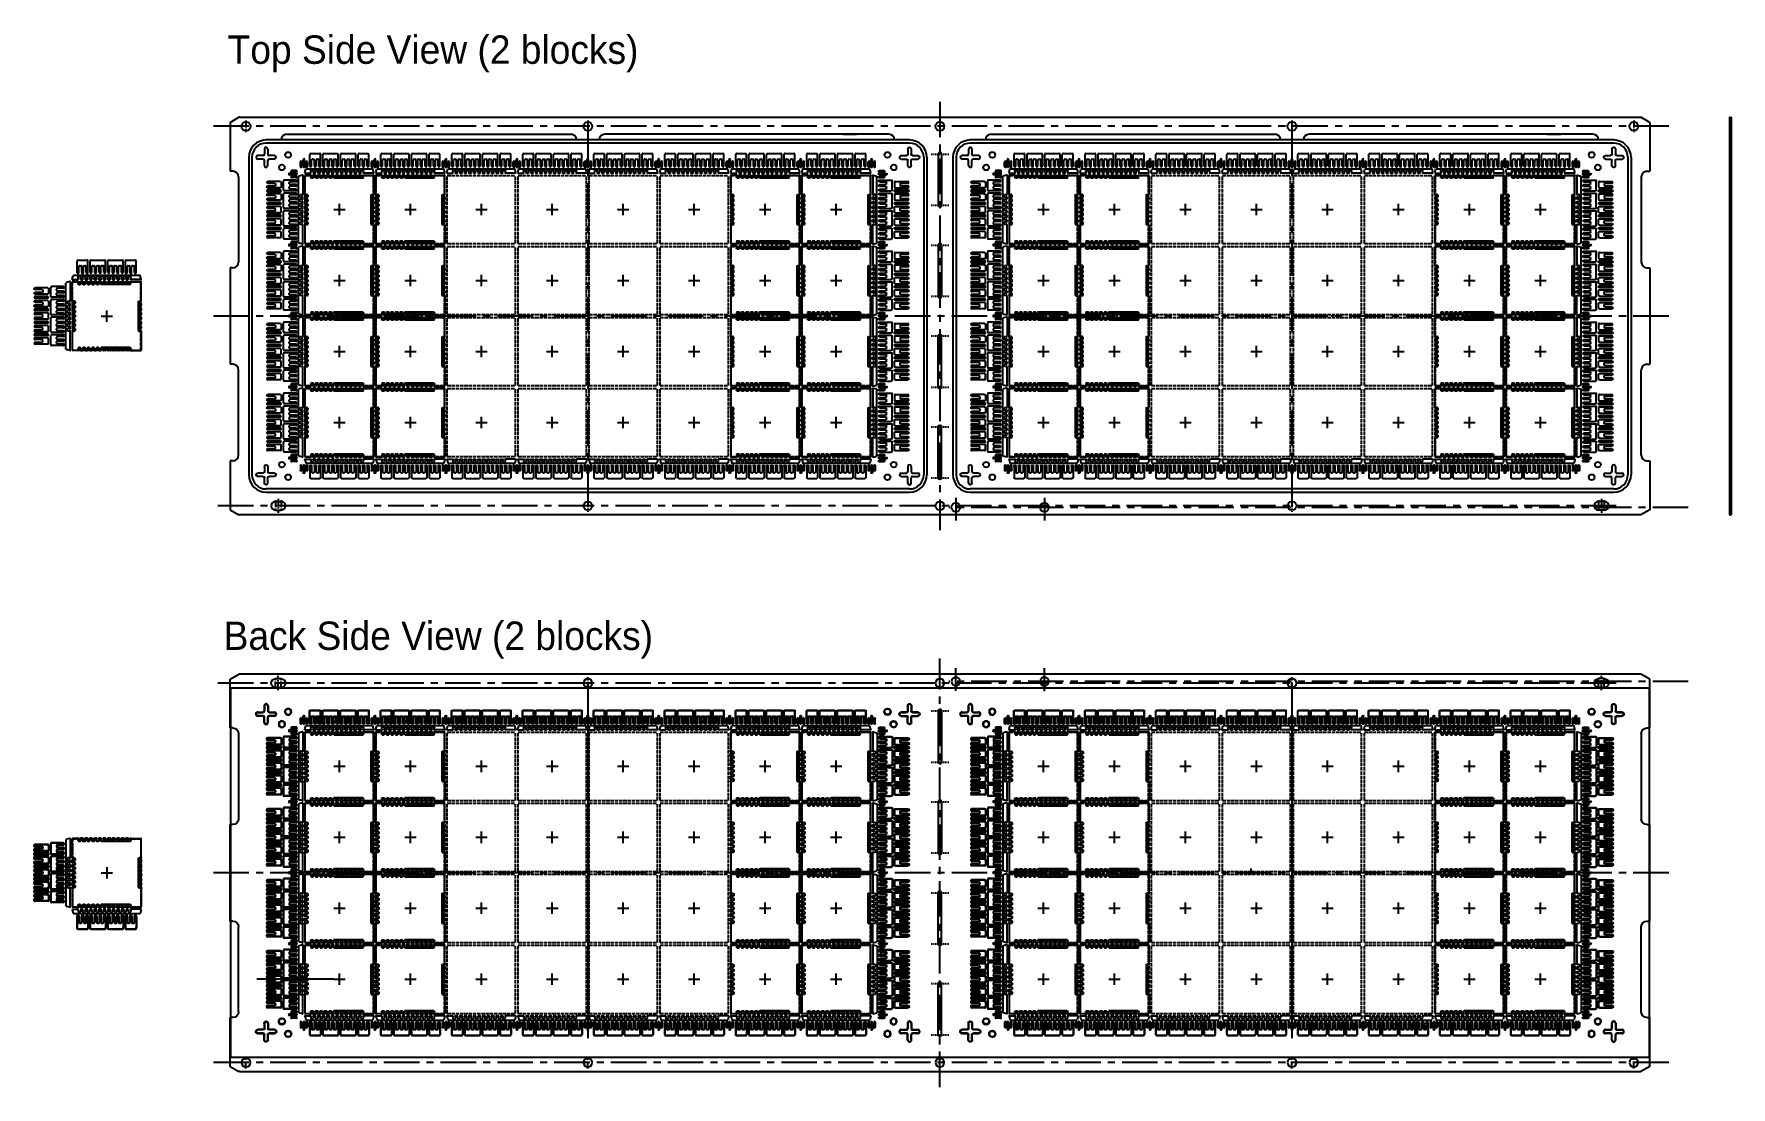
# Model space of a CAD drawing. Extents: x -46 to 252, y -27 to 158.
import ezdxf

# ---------------------------------------------------------------- set-up
doc = ezdxf.new("R2010")
doc.units = 0
for name, pattern in [('AM_ISO02W050', [7.5, 6, -1.5]), ('AXES', [2, 1.25, -0.25, 0.25, -0.25]), ('CONTINU', [0])]:
    doc.linetypes.add(name, pattern=pattern)
for name, color, linetype in [('annotations', 7, 'Continuous'), ('bottom etching', 64, 'Continuous'), ('bottom leadframe', 7, 'Continuous'), ('leadframe', 7, 'Continuous'), ('mold cavity', 45, 'Continuous'), ('Outline', 6, 'AM_ISO02W050'), ('silver', 9, 'Continuous'), ('tape', 40, 'Continuous'), ('top leadframe', 5, 'Continuous')]:
    doc.layers.add(name, color=color, linetype=linetype)
doc.layers.add('AXIS', color=4, linetype='AXES', lineweight=25)
doc.layers.add('NOTES', color=6, linetype='CONTINU', lineweight=25)
doc.styles.get("Standard").update_dxf_attribs({"font": 'ISOCP.SHX', "bigfont": 'bigfont.shx'})
pattern_1 = [(45, (31.19803, -19.82155), (-0.0561266, 0.0561266), [])]
pattern_2 = [(0, (33.5826, -10.5325), (0, 6.985), [5.08, -1.905]), (90, (33.5826, -10.5325), (-6.985, 4e-16), [5.08, -1.905])]
pattern_3 = [(45, (33.58265, -10.53248), (-0.0561266, 0.0561266), [])]
pattern_4 = [(45, (33.58265, -10.53248), (-0.05837166, 0.05837166), [])]

msp = doc.modelspace()

# ---------------------------------------------------------------- texts
at = {"layer": 'annotations', "char_height": 5, "attachment_point": 1}
for s, width, insert in [('{\\fPMingLiU|b0|i0|c136|p18;Top Side View\\fPMingLiU|b0|i0|c0|p18; (2 blocks)}', 132.1156, (-12.29, 157.97)), ('{\\fPMingLiU|b0|i0|c136|p18;Back Side View\\fPMingLiU|b0|i0|c0|p18; (2 blocks)}', 100.979, (-12.99, 54.77))]:
    msp.add_mtext_dynamic_manual_height_columns(s, width=width, gutter_width=12.5, heights=[0], dxfattribs=dict(at, insert=insert))

# ---------------------------------------------------------------- blocks, each defined once
blk = doc.blocks.new('tape bottom')
at = {"layer": 'tape'}
for p, q in [((124.9, 32.5), (-124.9, 32.5)), ((-124.9, 32.5), (-124.9, -32.5)), ((124.9, 32.5), (124.9, -32.5)), ((124.9, -32.5), (-124.9, -32.5))]:
    blk.add_line(p, q, dxfattribs=at)
blk = doc.blocks.new('slot')
at = {"layer": 'AXIS', "ltscale": 0.1}
for p, q in [((-1.55, 9.5), (1.55, 9.5)), ((-1.55, 0.5), (1.55, 0.5))]:
    blk.add_line(p, q, dxfattribs=at)
at = {"layer": 'leadframe'}
for p, q in [((-0.3, 9.5), (-0.3, 0.5)), ((0.3, 9.5), (0.3, 0.5))]:
    blk.add_line(p, q, dxfattribs=at)
for centre, start, end in [((0, 9.5), 0, 180), ((0, 0.5), 180, 0)]:
    blk.add_arc(centre, 0.3, start, end, dxfattribs=at)
blk = doc.blocks.new('leadframe outline')
for centre in [(-62, 33.41), (0, 33.41), (62, 33.41), (-122.2, -33.41), (-62, -33.41), (0, -33.41), (62, -33.41), (122.2, -33.41)]:
    blk.add_circle(centre, 0.775)
at = {"layer": 'AXIS', "ltscale": 50}
for p, q in [((-18.4, 32.01), (-18.4, 36.01)), ((-2.8, 32.02), (-2.8, 36.02))]:
    blk.add_line(p, q, dxfattribs=at)
at = {"layer": 'AXIS', "ltscale": 5}
for p, q in [((0, -37.72), (0, 37.72)), ((-131.77, 33.68), (-1.55, 33.68)), ((-119.11, 33.41), (128.33, 33.41)), ((-128.33, 0), (128.33, 0)), ((-128.33, -33.41), (128.33, -33.41))]:
    blk.add_line(p, q, dxfattribs=at)
at = {"layer": 'AXIS'}
for p, q in [((-117, 32.41), (-117, 34.41)), ((-116.5, 32.16), (-116.5, 34.66)), ((-116, 32.41), (-116, 34.41)), ((-62, 32.37), (-62, 34.45)), ((62, 32.37), (62, 34.45)), ((116, 32.41), (116, 34.41)), ((116.5, 32.16), (116.5, 34.66)), ((117, 32.41), (117, 34.41)), ((-122.2, -34.45), (-122.2, -32.37)), ((-62, -34.45), (-62, -32.37)), ((62, -34.45), (62, -32.37)), ((122.2, -34.45), (122.2, -32.37))]:
    blk.add_line(p, q, dxfattribs=at)
at = {"layer": 'bottom leadframe', "ltscale": 50}
for centre in [(-18.4, 33.68), (-2.8, 33.68)]:
    blk.add_circle(centre, 0.775, dxfattribs=at)
at = {"layer": 'leadframe', "ltscale": 50}
for p, q in [((-125, 34.1), (-123.44, 35)), ((125, 34.1), (123.44, 35)), ((-125, -34.1), (-123.44, -35)), ((123.27, -35), (123.44, -35)), ((125, -34.1), (123.44, -35))]:
    blk.add_line(p, q, dxfattribs=at)
at = {"layer": 'leadframe'}
for p, q in [((-125, 25.5), (-125, 34.1)), ((-123.44, 35), (123.44, 35)), ((-117, 34.19), (-116, 34.19)), ((117, 34.19), (116, 34.19)), ((125, 25.5), (125, 34.1)), ((-117, 32.64), (-116, 32.64)), ((117, 32.64), (116, 32.64)), ((-124.5, 25.5), (-125, 25.5)), ((-123.5, 24.5), (-123.5, 9.5)), ((123.5, 24.5), (123.5, 9.5)), ((124.5, 25.5), (125, 25.5)), ((-125, -8.5), (-125, 8.5)), ((-124.5, 8.5), (-125, 8.5)), ((124.5, 8.5), (125, 8.5)), ((125, -8.5), (125, 8.5)), ((-124.5, -8.5), (-125, -8.5)), ((124.5, -8.5), (125, -8.5)), ((-123.5, -24.5), (-123.5, -9.5)), ((123.5, -24.5), (123.5, -9.5)), ((-125, -34.1), (-125, -25.5)), ((-124.5, -25.5), (-125, -25.5)), ((124.5, -25.5), (125, -25.5)), ((125, -34.1), (125, -25.5)), ((123.27, -35), (-123.44, -35))]:
    blk.add_line(p, q, dxfattribs=at)
for centre, radius, start, end in [((-117, 33.41), 0.775, 90, 270), ((-116, 33.41), 0.775, 270, 90), ((116, 33.41), 0.775, 90, 270), ((117, 33.41), 0.775, 270, 90), ((-124.5, 24.5), 1, 0, 90), ((124.5, 24.5), 1, 90, 180), ((-124.5, 9.5), 1, 270, 0), ((124.5, 9.5), 1, 180, 270), ((-124.5, -9.5), 1, 0, 90), ((124.5, -9.5), 1, 90, 180), ((-124.5, -24.5), 1, 270, 360), ((124.5, -24.5), 1, 180, 270)]:
    blk.add_arc(centre, radius, start, end, dxfattribs=at)
blk = doc.blocks.new('bottom external slot corner')
at = {"layer": 'bottom etching', "ltscale": 50}
h = blk.add_hatch(dxfattribs=at)
h.set_pattern_fill('ANSI31', color=256, scale=0.016)
h.paths.add_polyline_path([(0.35, 0.55, 0.414214), (0.55, 0.35), (1.46, 0.35, -1), (1.46, -0.35), (0.55, -0.35, 0.414214), (0.35, -0.55), (0.35, -1.46, -1), (-0.35, -1.46), (-0.35, -0.55, 0.414214), (-0.55, -0.35), (-1.46, -0.35, -1), (-1.46, 0.35), (-0.55, 0.35, 0.414214), (-0.35, 0.55), (-0.35, 1.46, -1), (0.35, 1.46)])
h.paths.add_polyline_path([(0.3, 1.46, 1), (-0.3, 1.46), (-0.3, 0.55, -0.414214), (-0.55, 0.3), (-1.46, 0.3, 1), (-1.46, -0.3), (-0.55, -0.3, -0.414214), (-0.3, -0.55), (-0.3, -1.46, 1), (0.3, -1.46), (0.3, -0.55, -0.414214), (0.55, -0.3), (1.46, -0.3, 1), (1.46, 0.3), (0.55, 0.3, -0.414214), (0.3, 0.55)], flags=16)
at = {"layer": 'bottom leadframe'}
for p, q in [((-1.46, 0.35), (-0.55, 0.35)), ((0.35, 1.46), (0.35, 0.55)), ((0.55, 0.35), (1.46, 0.35)), ((-0.55, -0.35), (-1.46, -0.35)), ((0.35, -1.46), (0.35, -0.55)), ((1.46, -0.35), (0.55, -0.35))]:
    blk.add_line(p, q, dxfattribs=at)
at = {"layer": 'bottom leadframe', "ltscale": 50}
for p, q in [((-0.35, 1.46), (-0.35, 0.55)), ((-0.35, -1.46), (-0.35, -0.55))]:
    blk.add_line(p, q, dxfattribs=at)
at = {"layer": 'bottom leadframe'}
for centre, radius, start, end in [((-1.46, 0), 0.35, 90, 270), ((-0.55, 0.55), 0.2, 270, 0), ((0, 1.46), 0.35, 0, 180), ((0.55, 0.55), 0.2, 180, 270), ((1.46, 0), 0.35, 270, 90), ((-0.55, -0.55), 0.2, 360, 90), ((0, -1.46), 0.35, 180, 0), ((0.55, -0.55), 0.2, 90, 180)]:
    blk.add_arc(centre, radius, start, end, dxfattribs=at)
at = {"layer": 'top leadframe', "ltscale": 50}
for p, q in [((-1.46, 0.3), (-0.55, 0.3)), ((0.55, 0.3), (1.46, 0.3))]:
    blk.add_line(p, q, dxfattribs=at)
at = {"layer": 'top leadframe'}
for p, q in [((-0.3, 1.46), (-0.3, 0.55)), ((0.3, 1.46), (0.3, 0.55)), ((-0.55, -0.3), (-1.46, -0.3)), ((-0.3, -1.46), (-0.3, -0.55)), ((0.3, -1.46), (0.3, -0.55)), ((1.46, -0.3), (0.55, -0.3))]:
    blk.add_line(p, q, dxfattribs=at)
for centre, radius, start, end in [((-1.46, 0), 0.3, 90, 270), ((-0.55, 0.55), 0.25, 270, 0), ((0, 1.46), 0.3, 0, 180), ((0.55, 0.55), 0.25, 180, 270), ((1.46, 0), 0.3, 270, 90), ((-0.55, -0.55), 0.25, 360, 90), ((0, -1.46), 0.3, 180, 0), ((0.55, -0.55), 0.25, 90, 180)]:
    blk.add_arc(centre, radius, start, end, dxfattribs=at)
blk = doc.blocks.new('top fiducial')
at = {"layer": 'top leadframe', "ltscale": 50}
for p, q in [((1.16, 0.12), (-0.06, 0.12)), ((1.16, 0.62), (0.34, 0.62)), ((1.16, 0.38), (0.34, 0.38)), ((1.16, -0.12), (-0.06, -0.12)), ((1.16, -0.38), (0.34, -0.38)), ((1.16, -0.62), (0.34, -0.62))]:
    blk.add_line(p, q, dxfattribs=at)
for centre, start, end in [((-0.06, 0), 90, 270), ((0.34, 0.5), 90, 270), ((1.16, 0.5), 270, 90), ((1.16, 0), 270, 90), ((0.34, -0.5), 90, 270), ((1.16, -0.5), 270, 90)]:
    blk.add_arc(centre, 0.125, start, end, dxfattribs=at)
blk = doc.blocks.new('*U24')
at = {"layer": 'bottom leadframe', "ltscale": 50, "rotation": 270}
blk.add_blockref('top fiducial', (0, 1.15), dxfattribs=at)
blk = doc.blocks.new('*U25')
at = {"layer": 'bottom leadframe', "color": 0, "linetype": 'ByBlock', "lineweight": -2}
for p in [(0, 0), (12.5, 0), (25, 0), (37.5, 0), (50, 0), (62.5, 0), (75, 0), (87.5, 0)]:
    blk.add_blockref('*U24', p, dxfattribs=at)
at = {"layer": 'bottom leadframe', "color": 0, "linetype": 'ByBlock', "lineweight": -2, "transparency": 16777216}
blk.add_blockref('*U24', (100, 0), dxfattribs=at)
blk = doc.blocks.new('*U26')
at = {"layer": 'bottom leadframe', "ltscale": 50}
blk.add_blockref('top fiducial', (-0.65, 0), dxfattribs=at)
blk = doc.blocks.new('*U27')
at = {"layer": 'bottom leadframe', "color": 0, "linetype": 'ByBlock', "lineweight": -2}
for p in [(0, 0), (0, -12.5), (0, -25), (0, -37.5), (0, -50)]:
    blk.add_blockref('*U26', p, dxfattribs=at)
blk = doc.blocks.new('asahi')
at = {"layer": 'mold cavity'}
for p, q in [((56.65, 31), (-56.65, 31)), ((56.65, 30.45), (-56.65, 30.45)), ((-53, 32), (-3, 32)), ((53, 32), (3, 32)), ((-59.7, 27.95), (-59.7, -27.95)), ((-59.15, 27.95), (-59.15, -27.95)), ((59.15, 27.95), (59.15, -27.95)), ((59.7, 27.95), (59.7, -27.95)), ((56.65, -30.45), (-56.65, -30.45)), ((-56.65, -31), (56.65, -31))]:
    blk.add_line(p, q, dxfattribs=at)
at = {"layer": 'mold cavity', "ltscale": 50}
for p, q in [((44.96, 32), (47.34, 32)), ((56.65, 30.45), (53.74, 30.45)), ((54, 31), (54, 31))]:
    blk.add_line(p, q, dxfattribs=at)
at = {"layer": 'mold cavity'}
for centre, radius, start, end in [((-56.65, 27.95), 3.05, 90, 180), ((-56.65, 27.95), 2.5, 90, 180), ((56.65, 27.95), 3.05, 0, 90), ((56.65, 27.95), 2.5, 0, 90), ((-56.65, -27.95), 3.05, 180, 270), ((-56.65, -27.95), 2.5, 180, 270), ((56.65, -27.95), 3.05, 270, 0), ((56.65, -27.95), 2.5, 270, 0)]:
    blk.add_arc(centre, radius, start, end, dxfattribs=at)
at = {"layer": 'mold cavity', "ltscale": 50}
for centre, start, end in [((-53, 31), 90, 180), ((-3, 31), 0, 90), ((3, 31), 90, 180), ((53, 31), 0, 90)]:
    blk.add_arc(centre, 1, start, end, dxfattribs=at)
blk = doc.blocks.new('lead top new 1 hor')
at = {"layer": 'bottom leadframe', "ltscale": 50}
for p, q in [((-0.07, 0.08), (-0.11, 0.08)), ((-0.11, 0.08), (-0.08, 0.08))]:
    blk.add_line(p, q, dxfattribs=at)
blk.add_arc((-0.11, 0), 0.08, 90, 141.3178, dxfattribs=at)
at = {"layer": 'top leadframe', "ltscale": 50}
for p, q in [((-0.52, 0.41), (-0.42, 0.51)), ((-0.52, 0.11), (-0.52, 0.41)), ((-0.42, 0.01), (-0.52, 0.11)), ((-0.42, 0.51), (-0.27, 0.51)), ((-0.27, 0.01), (-0.42, 0.01)), ((-0.27, 0.51), (-0.27, 0.48)), ((-0.17, 0.48), (-0.27, 0.48)), ((-0.17, 0.05), (-0.27, 0.05)), ((-0.27, 0.05), (-0.27, 0.01)), ((-0.11, 0.45), (-0.07, 0.45)), ((-0.11, 0.08), (-0.07, 0.08))]:
    blk.add_line(p, q, dxfattribs=at)
for centre, radius, start, end in [((-0.11, 0.53), 0.08, 218.6822, 270), ((-0.11, 0), 0.08, 90, 141.3178), ((-0.07, 0.52), 0.07, 270, 0), ((-0.07, 0.01), 0.07, 0, 90)]:
    blk.add_arc(centre, radius, start, end, dxfattribs=at)
blk = doc.blocks.new('silver on lead')
at = {"layer": 'silver', "ltscale": 50}
h = blk.add_hatch(dxfattribs=at)
h.set_pattern_fill('ANSI31', color=256, scale=0.025)
h.set_pattern_definition([(45, (1182.793325, -72.55297), (-0.056126601, 0.056126601), [])])
h.paths.add_polyline_path([(0.22, -0.11), (0.14, -0.03), (-0.14, -0.03), (-0.22, -0.11), (-0.22, -0.22), (-0.19, -0.22), (-0.19, -0.34, -0.196262), (-0.16, -0.41), (0.16, -0.41, -0.196262), (0.19, -0.34), (0.19, -0.22), (0.22, -0.22)])
for p, q in [((-0.14, -0.03), (-0.22, -0.11)), ((-0.22, -0.11), (-0.22, -0.22)), ((-0.22, -0.22), (-0.19, -0.22)), ((-0.19, -0.22), (-0.19, -0.34)), ((-0.16, -0.41), (0.16, -0.41)), ((-0.14, -0.03), (0.14, -0.03)), ((0.14, -0.03), (0.22, -0.11)), ((0.22, -0.22), (0.19, -0.22)), ((0.19, -0.22), (0.19, -0.34)), ((0.22, -0.11), (0.22, -0.22))]:
    blk.add_line(p, q, dxfattribs=at)
for centre, start, end in [((-0.26, -0.41), 0, 44.4153), ((0.26, -0.41), 135.5847, 180)]:
    blk.add_arc(centre, 0.105, start, end, dxfattribs=at)
blk = doc.blocks.new('power bar')
at = {"layer": 'leadframe', "ltscale": 50}
h = blk.add_hatch(dxfattribs=at)
h.set_pattern_fill('ANSI31', color=256, scale=0.025)
h.set_pattern_definition([(45, (178.85192, -110.24927), (-0.0561266, 0.0561266), [])])
h.paths.add_polyline_path([(2.62, -0.11), (2.54, -0.03), (-2.54, -0.03), (-2.62, -0.11), (-2.62, -0.23), (2.62, -0.23)])
for p, q in [((-2.54, -0.03), (-2.62, -0.11)), ((-2.62, -0.11), (-2.62, -0.23)), ((2.62, -0.23), (-2.62, -0.23)), ((2.54, -0.03), (-2.54, -0.03)), ((2.54, -0.03), (2.62, -0.11)), ((2.62, -0.11), (2.62, -0.23))]:
    blk.add_line(p, q, dxfattribs=at)
at = {"layer": 'top leadframe', "ltscale": 50}
for p, q in [((-2.55, 0), (-2.65, -0.1)), ((2.55, 0), (-2.55, 0)), ((2.55, 0), (2.65, -0.1)), ((-2.65, -0.1), (-2.65, -0.25)), ((-2.65, -0.25), (-2.61, -0.25)), ((-2.65, -0.25), (-2.61, -0.25)), ((-2.65, -0.25), (-2.61, -0.25)), ((-2.61, -0.35), (-2.61, -0.25)), ((-2.61, -0.25), (-2.61, -0.35)), ((-2.59, -0.41, 0), (-2.59, -0.44, 0)), ((-2.59, -0.41), (-2.59, -0.45)), ((-2.21, -0.41), (-2.21, -0.45)), ((-2.18, -0.32), (-2.18, -0.35)), ((-1.86, -0.52), (-2.15, -0.52)), ((-2.15, -0.28), (-1.86, -0.28)), ((-1.82, -0.35), (-1.82, -0.32)), ((-1.79, -0.41), (-1.79, -0.45)), ((-1.79, -0.41, 0), (-1.79, -0.44, 0)), ((-1.41, -0.41), (-1.41, -0.45)), ((-1.38, -0.32), (-1.38, -0.35)), ((-1.06, -0.52), (-1.35, -0.52)), ((-1.35, -0.28), (-1.06, -0.28)), ((-1.02, -0.35), (-1.02, -0.32)), ((-0.99, -0.41), (-0.99, -0.45)), ((-0.99, -0.41, 0), (-0.99, -0.44, 0)), ((-0.61, -0.41), (-0.61, -0.45)), ((-0.58, -0.32), (-0.58, -0.35)), ((-0.26, -0.52), (-0.55, -0.52)), ((-0.55, -0.28), (-0.26, -0.28)), ((-0.22, -0.35), (-0.22, -0.32)), ((-0.19, -0.41), (-0.19, -0.45)), ((-0.19, -0.41, 0), (-0.19, -0.44, 0)), ((0.19, -0.41), (0.19, -0.45)), ((0.22, -0.32), (0.22, -0.35)), ((0.54, -0.52), (0.25, -0.52)), ((0.25, -0.28), (0.54, -0.28)), ((0.58, -0.35), (0.58, -0.32)), ((0.61, -0.41), (0.61, -0.45)), ((0.61, -0.41, 0), (0.61, -0.44, 0)), ((0.99, -0.41), (0.99, -0.45)), ((1.02, -0.32), (1.02, -0.35)), ((1.34, -0.52), (1.05, -0.52)), ((1.05, -0.28), (1.34, -0.28)), ((1.38, -0.35), (1.38, -0.32)), ((1.41, -0.41), (1.41, -0.45)), ((1.41, -0.41, 0), (1.41, -0.44, 0)), ((1.79, -0.41), (1.79, -0.45)), ((1.82, -0.32), (1.82, -0.35)), ((2.14, -0.52), (1.85, -0.52)), ((1.85, -0.28), (2.14, -0.28)), ((2.18, -0.35), (2.18, -0.32)), ((2.21, -0.41), (2.21, -0.45)), ((2.21, -0.41, 0), (2.21, -0.44, 0)), ((2.59, -0.41), (2.59, -0.45, 0)), ((2.65, -0.25), (2.61, -0.25)), ((2.65, -0.25), (2.61, -0.25)), ((2.61, -0.25), (2.61, -0.35)), ((2.65, -0.1), (2.65, -0.25))]:
    blk.add_line(p, q, dxfattribs=at)
for centre, radius, start, end in [((-2.66, -0.45), 0.07, 270, 0), ((-2.66, -0.41), 0.08, 0, 51.3178), ((-2.14, -0.41), 0.08, 128.6822, 180), ((-2.15, -0.45), 0.07, 180, 270), ((-2.15, -0.32), 0.04, 90, 180), ((-1.86, -0.32), 0.04, 0, 90), ((-1.86, -0.45), 0.07, 270, 0), ((-1.86, -0.41, 0), 0.08, 0, 51.3178), ((-1.34, -0.41), 0.08, 128.6822, 180), ((-1.35, -0.45), 0.07, 180, 270), ((-1.35, -0.32), 0.04, 90, 180), ((-1.06, -0.32), 0.04, 0, 90), ((-1.06, -0.45), 0.07, 270, 0), ((-1.06, -0.41, 0), 0.08, 0, 51.3178), ((-0.54, -0.41), 0.08, 128.6822, 180), ((-0.55, -0.45), 0.07, 180, 270), ((-0.55, -0.32), 0.04, 90, 180), ((-0.26, -0.32), 0.04, 0, 90), ((-0.26, -0.45), 0.07, 270, 0), ((-0.26, -0.41, 0), 0.08, 0, 51.3178), ((0.26, -0.41), 0.08, 128.6822, 180), ((0.25, -0.45), 0.07, 180, 270), ((0.25, -0.32), 0.04, 90, 180), ((0.54, -0.32), 0.04, 0, 90), ((0.54, -0.45), 0.07, 270, 0), ((0.54, -0.41, 0), 0.08, 0, 51.3178), ((1.06, -0.41), 0.08, 128.6822, 180), ((1.05, -0.45), 0.07, 180, 270), ((1.05, -0.32), 0.04, 90, 180), ((1.34, -0.32), 0.04, 0, 90), ((1.34, -0.45), 0.07, 270, 0), ((1.34, -0.41, 0), 0.08, 0, 51.3178), ((1.86, -0.41), 0.08, 128.6822, 180), ((1.85, -0.45), 0.07, 180, 270), ((1.85, -0.32), 0.04, 90, 180), ((2.14, -0.32), 0.04, 0, 90), ((2.14, -0.45), 0.07, 270, 0), ((2.14, -0.41, 0), 0.08, 0, 51.3178), ((2.66, -0.41), 0.08, 128.6822, 180), ((2.66, -0.45), 0.07, 180, 270)]:
    blk.add_arc(centre, radius, start, end, dxfattribs=at)
blk = doc.blocks.new('leadframe top 12x12')
at = {"layer": 'top leadframe', "ltscale": 50}
for p, q in [((-6.07, 2.65), (-6.07, 6)), ((-5.05, 6.07), (-6, 6.07)), ((-4.55, 6.07), (-4.25, 6.07)), ((-3.75, 6.07), (-3.45, 6.07)), ((-2.95, 6.07), (-2.66, 6.07)), ((-2.15, 6.07), (-1.85, 6.07)), ((-1.35, 6.07), (-1.06, 6.07)), ((4.26, 6.07), (6, 6.07)), ((6.07, 2.65), (6.07, 6)), ((-6.07, 2.15), (-6.07, 1.85)), ((-6.07, 1.35), (-6.07, 1.05)), ((-6.07, 0.55), (-6.07, 0.25)), ((-6.07, -0.25), (-6.07, -0.55)), ((-6.07, -1.06), (-6.07, -1.35)), ((-6.07, -1.85), (-6.07, -2.15)), ((-6.07, -2.66), (-6.07, -6)), ((6.07, -2.66), (6.07, -6)), ((-5.05, -6.07), (-6, -6.07)), ((-4.55, -6.07), (-4.25, -6.07)), ((-3.75, -6.07), (-3.45, -6.07)), ((-2.95, -6.07), (-2.66, -6.07)), ((-2.15, -6.07), (-1.85, -6.07)), ((-1.35, -6.07), (-1.06, -6.07)), ((4.26, -6.07), (6, -6.07))]:
    blk.add_line(p, q, dxfattribs=at)
for centre, start, end in [((-6, 6), 90, 180), ((6, 6), 359.9691, 90.0309), ((-6, -6), 180, 270), ((6, -6), 269.9691, 0.0309)]:
    blk.add_arc(centre, 0.0725, start, end, dxfattribs=at)
at = {"layer": 'AXIS', "rotation": 90}
for p in [(-4.54, 6.07), (-3.74, 6.07), (-2.94, 6.07), (-2.14, 6.07), (-1.34, 6.07)]:
    blk.add_blockref('lead top new 1 hor', p, dxfattribs=at)
at = {"layer": 'AXIS', "xscale": -1}
for p in [(-6.07, 2.14), (-6.07, 1.34), (-6.07, 0.54), (-6.07, -0.26), (-6.07, -1.06), (-6.07, -1.86), (-6.07, -2.66)]:
    blk.add_blockref('lead top new 1 hor', p, dxfattribs=at)
at = {"layer": 'AXIS', "xscale": -1.000000000000003, "rotation": 90}
for p in [(-4.54, -6.07), (-3.74, -6.07), (-2.94, -6.07), (-2.14, -6.07), (-1.34, -6.07)]:
    blk.add_blockref('lead top new 1 hor', p, dxfattribs=at)
at = {"layer": 'silver', "xscale": -1, "rotation": 180}
for p in [(-4.8, 5.55), (-4, 5.55), (-3.2, 5.55), (-2.4, 5.55), (-1.6, 5.55)]:
    blk.add_blockref('silver on lead', p, dxfattribs=at)
at = {"layer": 'silver', "rotation": 270}
for p in [(-5.55, 2.4), (-5.55, 1.6), (-5.55, 0.8), (-5.55, 0), (-5.55, -0.8), (-5.55, -1.6), (-5.55, -2.4)]:
    blk.add_blockref('silver on lead', p, dxfattribs=at)
at = {"layer": 'silver'}
for p in [(-4.8, -5.55), (-4, -5.55), (-3.2, -5.55), (-2.4, -5.55), (-1.6, -5.55)]:
    blk.add_blockref('silver on lead', p, dxfattribs=at)
at = {"layer": 'top leadframe', "xscale": -1, "rotation": 180}
blk.add_blockref('power bar', (1.6, 5.55), dxfattribs=at)
at = {"layer": 'top leadframe', "rotation": 90}
blk.add_blockref('power bar', (5.55, 0), dxfattribs=at)
at = {"layer": 'top leadframe'}
blk.add_blockref('power bar', (1.6, -5.55), dxfattribs=at)
blk = doc.blocks.new('external slots vertical A')
at = {"layer": 'top leadframe'}
for p, q in [((0, -1.2), (0, 1.2)), ((2.17, 1.35), (0.15, 1.35)), ((1, 0.7), (1, 0.9)), ((1, -0.1), (1, 0.1)), ((2.17, 1.05), (1.15, 1.05)), ((2.17, 0.55), (1.15, 0.55)), ((2.17, 0.25), (1.15, 0.25)), ((2.17, -1.35), (0.15, -1.35)), ((1, -0.9), (1, -0.7)), ((2.17, -0.25), (1.15, -0.25)), ((2.17, -0.55), (1.15, -0.55)), ((2.17, -1.05), (1.15, -1.05))]:
    blk.add_line(p, q, dxfattribs=at)
for centre, start, end in [((0.15, 1.2), 90, 180), ((1.15, 0.9), 90, 180), ((1.15, 0.7), 180, 270), ((1.15, 0.1), 90, 180), ((2.17, 1.2), 270, 90), ((2.17, 0.4), 270, 90), ((0.15, -1.2), 180, 270), ((1.15, -0.1), 180, 270), ((1.15, -0.7), 90, 180), ((1.15, -0.9), 180, 270), ((2.17, -0.4), 270, 90), ((2.17, -1.2), 270, 90)]:
    blk.add_arc(centre, 0.15, start, end, dxfattribs=at)
blk = doc.blocks.new('lead top horizhontal small')
at = {"layer": 'top leadframe'}
for p, q in [((-0.8, 0), (0.8, 0)), ((-0.95, -2.175), (-0.95, -0.15)), ((-0.65, -2.175), (-0.65, -1.15)), ((-0.5, -1), (-0.3, -1)), ((-0.15, -2.175), (-0.15, -1.15)), ((0.15, -2.175), (0.15, -1.15)), ((0.3, -1), (0.5, -1)), ((0.65, -2.175), (0.65, -1.15)), ((0.95, -2.175), (0.95, -0.15))]:
    blk.add_line(p, q, dxfattribs=at)
for centre, start, end in [((-0.8, -0.15), 90, 180), ((0.8, -0.15), 0, 90), ((-0.8, -2.175), 180, 0), ((-0.5, -1.15), 90, 180), ((-0.3, -1.15), 360, 90), ((0, -2.175), 180, 0), ((0.3, -1.15), 90, 180), ((0.5, -1.15), 0, 90), ((0.8, -2.175), 180, 0)]:
    blk.add_arc(centre, 0.15, start, end, dxfattribs=at)
blk = doc.blocks.new('lead top horizhontal new A')
at = {"layer": 'leadframe', "xscale": -1, "rotation": 180}
for p in [(-29.5, 6.7), (-21, 6.7)]:
    blk.add_blockref('lead top horizhontal small', p, dxfattribs=at)
at = {"layer": 'top leadframe', "ltscale": 50, "xscale": -1, "rotation": 270}
for p in [(-26.8, 6.7), (-23.7, 6.7)]:
    blk.add_blockref('external slots vertical A', p, dxfattribs=at)
blk = doc.blocks.new('external slots vertical B')
at = {"layer": 'NOTES'}
blk.add_line((-0.15, 0.55), (-2.375, 0.55), dxfattribs=at)
at = {"layer": 'top leadframe'}
for p, q in [((-0.15, 0.55), (-2.375, 0.55)), ((-1.15, 0.25), (-2.375, 0.25)), ((-1, -0.1), (-1, 0.1)), ((0, -0.4), (0, 0.4)), ((-1.15, -0.25), (-2.375, -0.25)), ((-0.15, -0.55), (-2.375, -0.55))]:
    blk.add_line(p, q, dxfattribs=at)
for centre, start, end in [((-2.375, 0.4), 90, 270), ((-1.15, 0.1), 0, 90), ((-0.15, 0.4), 0, 90), ((-2.375, -0.4), 90, 270), ((-1.15, -0.1), 270, 0), ((-0.15, -0.4), 270, 0)]:
    blk.add_arc(centre, 0.15, start, end, dxfattribs=at)
blk = doc.blocks.new('external slots vertical C')
at = {"layer": 'top leadframe'}
for p, q in [((-0.15, 0.19), (-2.38, 0.19)), ((-0.15, -0.11), (-2.38, -0.11))]:
    blk.add_line(p, q, dxfattribs=at)
for centre, start, end in [((-2.38, 0.04), 90, 270), ((-0.15, 0.04), 270, 90)]:
    blk.add_arc(centre, 0.15, start, end, dxfattribs=at)
blk = doc.blocks.new('external slots vertical')
at = {"layer": 'AXIS', "xscale": -1, "rotation": 180}
for p in [(-37.79, 124.5), (-37.79, 122.3)]:
    blk.add_blockref('external slots vertical B', p, dxfattribs=at)
at = {"layer": 'AXIS'}
for name, p in [('external slots vertical C', (-37.79, 123.36)), ('external slots vertical A', (-37.39, 121.65)), ('external slots vertical C', (-37.79, 121.16)), ('external slots vertical B', (-37.79, 120.1)), ('external slots vertical A', (-37.39, 118.55)), ('external slots vertical C', (-37.79, 118.96)), ('external slots vertical B', (-37.79, 117.9)), ('external slots vertical C', (-37.79, 116.76)), ('external slots vertical B', (-37.79, 115.7))]:
    blk.add_blockref(name, p, dxfattribs=at)
at = {"layer": 'leadframe', "ltscale": 50, "rotation": 90}
for p in [(-37.39, 124.35), (-37.39, 115.85)]:
    blk.add_blockref('lead top horizhontal small', p, dxfattribs=at)
blk = doc.blocks.new('lead top new 1')
at = {"layer": 'top leadframe', "ltscale": 50}
for p, q in [((0.01, 0.42), (0.11, 0.52)), ((0.01, 0.27), (0.01, 0.42)), ((0.05, 0.27), (0.01, 0.27)), ((0.05, 0.17), (0.05, 0.27)), ((0.08, 0.11), (0.08, 0.08)), ((0.11, 0.52), (0.41, 0.52)), ((0.41, 0.52), (0.51, 0.42)), ((0.45, 0.11), (0.45, 0.08)), ((0.48, 0.17), (0.48, 0.27)), ((0.51, 0.27), (0.48, 0.27)), ((0.51, 0.42), (0.51, 0.27))]:
    blk.add_line(p, q, dxfattribs=at)
for centre, start, end in [((0, 0.08), 270, 0), ((0, 0.11), 0, 51.3178), ((0.53, 0.11), 128.6822, 180), ((0.53, 0.08), 180, 270)]:
    blk.add_arc(centre, 0.08, start, end, dxfattribs=at)
blk = doc.blocks.new('lead top horizhontal 12x12')
at = {"layer": 'top leadframe', "ltscale": 50}
for p, q in [((-5.81, 0), (5.81, 0)), ((-6.02, -0.75), (-5.06, -0.75)), ((-4.53, -0.75), (-4.26, -0.75)), ((-3.73, -0.75), (-3.46, -0.75)), ((-2.93, -0.75), (-2.66, -0.75)), ((-2.13, -0.75), (-1.86, -0.75)), ((-1.33, -0.75), (-1.06, -0.75)), ((-0.53, -0.75), (-0.26, -0.75)), ((0.27, -0.75), (0.54, -0.75)), ((1.07, -0.75), (1.34, -0.75)), ((1.87, -0.75), (2.14, -0.75)), ((2.67, -0.75), (2.94, -0.75)), ((3.47, -0.75), (3.74, -0.75)), ((6.02, -0.75), (4.27, -0.75))]:
    blk.add_line(p, q, dxfattribs=at)
at = {"layer": 'top leadframe'}
for p, q in [((-6.07, -0.68), (-5.91, -0.07)), ((6.07, -0.68), (5.91, -0.07))]:
    blk.add_line(p, q, dxfattribs=at)
for centre, radius, start, end in [((-5.81, -0.1), 0.1, 90, 165), ((5.81, -0.1), 0.1, 15, 90), ((-6.02, -0.7), 0.05, 165, 270), ((6.02, -0.7), 0.05, 270, 15)]:
    blk.add_arc(centre, radius, start, end, dxfattribs=at)
at = {"layer": 'leadframe', "ltscale": 50}
for p in [(-5.06, -0.75), (-4.26, -0.75)]:
    blk.add_blockref('lead top new 1', p, dxfattribs=at)
at = {"layer": 'top leadframe', "ltscale": 50}
for p in [(-3.46, -0.75), (-2.66, -0.75), (-1.86, -0.75), (-1.06, -0.75), (-0.26, -0.75), (0.54, -0.75), (1.34, -0.75), (2.14, -0.75), (2.94, -0.75), (3.74, -0.75)]:
    blk.add_blockref('lead top new 1', p, dxfattribs=at)
blk = doc.blocks.new('leadframe top 12x12 vertical')
at = {"layer": 'top leadframe'}
for p, q in [((0.68, 6.07), (0.07, 5.91)), ((0.68, -6.07), (0.07, -5.91))]:
    blk.add_line(p, q, dxfattribs=at)
at = {"layer": 'top leadframe', "ltscale": 50}
for p, q in [((0.75, 6.02), (0.75, 2.67)), ((0, -5.81), (0, 5.81)), ((0.75, 1.87), (0.75, 2.14)), ((0.75, 1.07), (0.75, 1.34)), ((0.75, 0.27), (0.75, 0.54)), ((0.75, -0.53), (0.75, -0.26)), ((0.75, -1.33), (0.75, -1.06)), ((0.75, -2.13), (0.75, -1.86)), ((0.75, -6.02), (0.75, -2.66))]:
    blk.add_line(p, q, dxfattribs=at)
at = {"layer": 'top leadframe'}
for centre, radius, start, end in [((0.7, 6.02), 0.05, 0, 105), ((0.1, 5.81), 0.1, 105, 180), ((0.1, -5.81), 0.1, 180, 255), ((0.7, -6.02), 0.05, 255, 360)]:
    blk.add_arc(centre, radius, start, end, dxfattribs=at)
at = {"layer": 'top leadframe', "ltscale": 50, "rotation": 90.00000000000003}
for p in [(0.75, 2.14), (0.75, 1.34), (0.75, 0.54), (0.75, -0.26), (0.75, -1.06), (0.75, -1.86), (0.75, -2.66)]:
    blk.add_blockref('lead top new 1', p, dxfattribs=at)
blk = doc.blocks.new('12x12 outline')
at = {"layer": 'AXIS', "ltscale": 50}
for p, q in [((0, -1.05), (0, 0.95)), ((-1, -0.05), (1, -0.05))]:
    blk.add_line(p, q, dxfattribs=at)
at = {"layer": 'Outline', "ltscale": 0.1}
for p, q in [((-6, -6.05), (-6, 5.95)), ((-6, 5.95), (6, 5.95)), ((6, -6.05), (6, 5.95)), ((-6, -6.05), (6, -6.05))]:
    blk.add_line(p, q, dxfattribs=at)
at = {"layer": 'top leadframe', "ltscale": 50}
blk.add_line((0, -0.05), (0, -0.05), dxfattribs=at)
blk = doc.blocks.new('*U34')
at = {"layer": 'leadframe', "ltscale": 50}
blk.add_blockref('12x12 outline', (0, 0.05), dxfattribs=at)
blk = doc.blocks.new('*U35')
at = {"layer": 'leadframe', "color": 0, "linetype": 'ByBlock', "lineweight": -2, "transparency": 16777216}
for p in [(0, 0), (12.5, 0), (25, 0), (37.5, 0), (50, 0), (62.5, 0), (75, 0), (87.5, 0), (0, -12.5), (12.5, -12.5), (25, -12.5), (37.5, -12.5), (50, -12.5), (62.5, -12.5), (75, -12.5), (87.5, -12.5), (0, -25), (12.5, -25), (25, -25), (37.5, -25), (50, -25), (62.5, -25), (75, -25), (87.5, -25), (0, -37.5), (12.5, -37.5), (25, -37.5), (37.5, -37.5), (50, -37.5), (62.5, -37.5), (75, -37.5), (87.5, -37.5)]:
    blk.add_blockref('*U34', p, dxfattribs=at)
blk = doc.blocks.new('*U36')
at = {"layer": 'leadframe'}
blk.add_blockref('lead top horizhontal 12x12', (0, -0.96), dxfattribs=at)
at = {"layer": 'top leadframe', "xscale": -1, "rotation": 180}
blk.add_blockref('lead top horizhontal new A', (25.25, 8.42), dxfattribs=at)
blk = doc.blocks.new('*U37')
at = {"layer": 'leadframe', "color": 0, "linetype": 'ByBlock', "lineweight": -2, "transparency": 16777216}
for p in [(0, 0), (12.5, 0), (25, 0), (37.5, 0), (50, 0), (62.5, 0), (75, 0), (87.5, 0)]:
    blk.add_blockref('*U36', p, dxfattribs=at)
blk = doc.blocks.new('*U39')
at = {"layer": 'leadframe'}
blk.add_blockref('lead top horizhontal 12x12', (0, -0.96), dxfattribs=at)
at = {"layer": 'top leadframe', "xscale": -1, "rotation": 180}
blk.add_blockref('lead top horizhontal new A', (25.25, 8.42), dxfattribs=at)
blk = doc.blocks.new('*U40')
at = {"layer": 'leadframe', "color": 0, "linetype": 'ByBlock', "lineweight": -2, "transparency": 16777216}
for p in [(0, 0), (12.5, 0), (25, 0), (37.5, 0), (50, 0), (62.5, 0), (75, 0), (87.5, 0)]:
    blk.add_blockref('*U39', p, dxfattribs=at)
blk = doc.blocks.new('*U41')
at = {"layer": 'bottom leadframe', "ltscale": 50, "rotation": 270}
blk.add_blockref('top fiducial', (0, 1.15), dxfattribs=at)
blk = doc.blocks.new('*U42')
at = {"layer": 'bottom leadframe', "color": 0, "linetype": 'ByBlock', "lineweight": -2}
for p in [(0, 0), (12.5, 0), (25, 0), (37.5, 0), (50, 0), (62.5, 0), (75, 0), (87.5, 0)]:
    blk.add_blockref('*U41', p, dxfattribs=at)
at = {"layer": 'bottom leadframe', "color": 0, "linetype": 'ByBlock', "lineweight": -2, "transparency": 16777216}
blk.add_blockref('*U41', (100, 0), dxfattribs=at)
blk = doc.blocks.new('*U43')
at = {"layer": 'bottom leadframe', "ltscale": 50}
blk.add_blockref('top fiducial', (-0.65, 0), dxfattribs=at)
blk = doc.blocks.new('*U44')
at = {"layer": 'bottom leadframe', "color": 0, "linetype": 'ByBlock', "lineweight": -2}
for p in [(0, 0), (0, -12.5), (0, -25), (0, -37.5), (0, -50)]:
    blk.add_blockref('*U43', p, dxfattribs=at)
blk = doc.blocks.new('top external slot corner')
at = {"layer": 'top leadframe'}
for p, q in [((-0.55, -1.5125), (-1.4625, -1.5125)), ((-0.55, -2.1125), (-1.4625, -2.1125)), ((-0.3, -0.35), (-0.3, -1.2625)), ((-0.3, -3.275), (-0.3, -2.3625)), ((0.3, -0.35), (0.3, -1.2625)), ((0.3, -3.275), (0.3, -2.3625)), ((1.4625, -1.5125), (0.55, -1.5125)), ((1.4625, -2.1125), (0.55, -2.1125))]:
    blk.add_line(p, q, dxfattribs=at)
for centre, radius, start, end in [((-1.4625, -1.8125), 0.3, 90, 270), ((-0.55, -1.2625), 0.25, 270, 0), ((-0.55, -2.3625), 0.25, 360, 90), ((0, -0.35), 0.3, 0, 180), ((0.55, -1.2625), 0.25, 180, 270), ((0.55, -2.3625), 0.25, 90, 180), ((1.4625, -1.8125), 0.3, 270, 90), ((0, -3.275), 0.3, 180, 0)]:
    blk.add_arc(centre, radius, start, end, dxfattribs=at)
blk = doc.blocks.new('*U45')
at = {"layer": 'bottom leadframe', "ltscale": 50, "rotation": 270}
blk.add_blockref('top fiducial', (0, 1.15), dxfattribs=at)
blk = doc.blocks.new('*U46')
at = {"layer": 'bottom leadframe', "color": 0, "linetype": 'ByBlock', "lineweight": -2}
for p in [(0, 0), (12.5, 0), (25, 0), (37.5, 0), (50, 0), (62.5, 0), (75, 0), (87.5, 0)]:
    blk.add_blockref('*U45', p, dxfattribs=at)
at = {"layer": 'bottom leadframe', "color": 0, "linetype": 'ByBlock', "lineweight": -2, "transparency": 16777216}
blk.add_blockref('*U45', (100, 0), dxfattribs=at)
blk = doc.blocks.new('*U47')
at = {"layer": 'bottom leadframe', "ltscale": 50}
blk.add_blockref('top fiducial', (-0.65, 0), dxfattribs=at)
blk = doc.blocks.new('*U48')
at = {"layer": 'bottom leadframe', "color": 0, "linetype": 'ByBlock', "lineweight": -2}
for p in [(0, 0), (0, -12.5), (0, -25), (0, -37.5), (0, -50)]:
    blk.add_blockref('*U47', p, dxfattribs=at)
blk = doc.blocks.new('*U55')
at = {"layer": 'leadframe', "ltscale": 50}
blk.add_blockref('12x12 outline', (0, 0.05), dxfattribs=at)
blk = doc.blocks.new('*U56')
at = {"layer": 'leadframe', "color": 0, "linetype": 'ByBlock', "lineweight": -2, "transparency": 16777216}
for p in [(0, 0), (12.5, 0), (25, 0), (37.5, 0), (50, 0), (62.5, 0), (75, 0), (87.5, 0), (0, -12.5), (12.5, -12.5), (25, -12.5), (37.5, -12.5), (50, -12.5), (62.5, -12.5), (75, -12.5), (87.5, -12.5), (0, -25), (12.5, -25), (25, -25), (37.5, -25), (50, -25), (62.5, -25), (75, -25), (87.5, -25), (0, -37.5), (12.5, -37.5), (25, -37.5), (37.5, -37.5), (50, -37.5), (62.5, -37.5), (75, -37.5), (87.5, -37.5)]:
    blk.add_blockref('*U55', p, dxfattribs=at)
blk = doc.blocks.new('*U49')
at = {"layer": 'leadframe'}
blk.add_blockref('lead top horizhontal 12x12', (0, -0.96), dxfattribs=at)
at = {"layer": 'top leadframe', "xscale": -1, "rotation": 180}
blk.add_blockref('lead top horizhontal new A', (25.25, 8.42), dxfattribs=at)
blk = doc.blocks.new('*U50')
at = {"layer": 'leadframe', "color": 0, "linetype": 'ByBlock', "lineweight": -2, "transparency": 16777216}
for p in [(0, 0), (12.5, 0), (25, 0), (37.5, 0), (50, 0), (62.5, 0), (75, 0), (87.5, 0)]:
    blk.add_blockref('*U49', p, dxfattribs=at)
blk = doc.blocks.new('*U57')
at = {"layer": 'leadframe'}
blk.add_blockref('lead top horizhontal 12x12', (0, -0.96), dxfattribs=at)
at = {"layer": 'top leadframe', "xscale": -1, "rotation": 180}
blk.add_blockref('lead top horizhontal new A', (25.25, 8.42), dxfattribs=at)
blk = doc.blocks.new('*U58')
at = {"layer": 'leadframe', "color": 0, "linetype": 'ByBlock', "lineweight": -2, "transparency": 16777216}
for p in [(0, 0), (12.5, 0), (25, 0), (37.5, 0), (50, 0), (62.5, 0), (75, 0), (87.5, 0)]:
    blk.add_blockref('*U57', p, dxfattribs=at)
blk = doc.blocks.new('*U51')
at = {"layer": 'bottom leadframe', "ltscale": 50, "rotation": 270}
blk.add_blockref('top fiducial', (0, 1.15), dxfattribs=at)
blk = doc.blocks.new('*U52')
at = {"layer": 'bottom leadframe', "color": 0, "linetype": 'ByBlock', "lineweight": -2}
for p in [(0, 0), (12.5, 0), (25, 0), (37.5, 0), (50, 0), (62.5, 0), (75, 0), (87.5, 0)]:
    blk.add_blockref('*U51', p, dxfattribs=at)
at = {"layer": 'bottom leadframe', "color": 0, "linetype": 'ByBlock', "lineweight": -2, "transparency": 16777216}
blk.add_blockref('*U51', (100, 0), dxfattribs=at)
blk = doc.blocks.new('*U53')
at = {"layer": 'bottom leadframe', "ltscale": 50}
blk.add_blockref('top fiducial', (-0.65, 0), dxfattribs=at)
blk = doc.blocks.new('*U54')
at = {"layer": 'bottom leadframe', "color": 0, "linetype": 'ByBlock', "lineweight": -2}
for p in [(0, 0), (0, -12.5), (0, -25), (0, -37.5), (0, -50)]:
    blk.add_blockref('*U53', p, dxfattribs=at)
blk = doc.blocks.new('external Lead bottom')
at = {"layer": 'bottom leadframe', "ltscale": 50}
for p, q in [((-0.21, 0.25), (-0.25, 0.25)), ((-0.25, 0.25), (-0.25, 0.1)), ((-0.25, 0.1), (-0.15, 0)), ((-0.21, 0.35), (-0.21, 0.25)), ((-0.18, 0.41), (-0.18, 0.44)), ((-0.15, 0), (0.15, 0)), ((0.15, 0), (0.25, 0.1)), ((0.19, 0.41), (0.19, 0.44)), ((0.22, 0.35), (0.22, 0.25)), ((0.25, 0.25), (0.22, 0.25)), ((0.25, 0.1), (0.25, 0.25))]:
    blk.add_line(p, q, dxfattribs=at)
for centre, start, end in [((-0.26, 0.44), 0, 90), ((-0.26, 0.41), 308.6822, 0), ((0.27, 0.44), 90, 180), ((0.27, 0.41), 180, 231.3178)]:
    blk.add_arc(centre, 0.08, start, end, dxfattribs=at)
blk = doc.blocks.new('*U61')
at = {"layer": 'leadframe'}
blk.add_blockref('external Lead bottom', (0, -0.2615), dxfattribs=at)
blk = doc.blocks.new('*U62')
at = {"layer": 'leadframe', "color": 0, "linetype": 'ByBlock', "lineweight": -2, "transparency": 16777216}
for p in [(0, 0), (0.8, 0), (1.6, 0), (2.4, 0), (3.2, 0), (4, 0), (4.8, 0), (5.6, 0), (6.4, 0), (7.2, 0), (8, 0), (8.8, 0)]:
    blk.add_blockref('*U61', p, dxfattribs=at)
blk = doc.blocks.new('external leads bottom')
at = {"layer": 'bottom leadframe'}
for p, q in [((-6.07, 0.68), (-5.91, 0.07)), ((6.07, 0.68), (5.91, 0.07))]:
    blk.add_line(p, q, dxfattribs=at)
at = {"layer": 'bottom leadframe', "ltscale": 50}
for p, q in [((-6.02, 0.75), (-5.06, 0.75)), ((-5.81, 0), (5.81, 0)), ((-4.53, 0.75), (-4.26, 0.75)), ((-2.93, 0.75), (-2.66, 0.75)), ((-2.13, 0.75), (-1.86, 0.75)), ((-1.33, 0.75), (-1.06, 0.75)), ((-0.54, 0.75), (-0.26, 0.75)), ((0.27, 0.75), (0.54, 0.75)), ((1.07, 0.75), (1.34, 0.75)), ((1.86, 0.75), (2.14, 0.75)), ((2.66, 0.75), (2.93, 0.75)), ((3.47, 0.75), (3.74, 0.75)), ((6.02, 0.75), (4.26, 0.75))]:
    blk.add_line(p, q, dxfattribs=at)
at = {"layer": 'bottom leadframe'}
for centre, radius, start, end in [((-6.02, 0.7), 0.05, 90, 195), ((-5.81, 0.1), 0.1, 195, 270), ((5.81, 0.1), 0.1, 270, 345), ((6.02, 0.7), 0.05, 345, 90)]:
    blk.add_arc(centre, radius, start, end, dxfattribs=at)
at = {"layer": 'leadframe', "ltscale": 50}
blk.add_line((-3.73, 0.75), (-3.46, 0.75), dxfattribs=at)
at = {"layer": 'leadframe'}
blk.add_blockref('*U62', (-4.8, 0.49), dxfattribs=at)
blk = doc.blocks.new('*U64')
at = {"layer": 'leadframe', "ltscale": 50, "rotation": 270}
blk.add_blockref('external Lead bottom', (-0.2615, 0), dxfattribs=at)
blk = doc.blocks.new('*U65')
at = {"layer": 'leadframe', "color": 0, "linetype": 'ByBlock', "lineweight": -2, "transparency": 16777216}
for p in [(0, 0), (0, -0.8), (0, -1.6), (0, -2.4), (0, -3.2), (0, -4), (0, -4.8)]:
    blk.add_blockref('*U64', p, dxfattribs=at)
blk = doc.blocks.new('leads external vertical bottom')
at = {"layer": 'bottom leadframe'}
for p, q in [((0.68, 6.07), (0.07, 5.91)), ((0.68, -6.07), (0.07, -5.91))]:
    blk.add_line(p, q, dxfattribs=at)
at = {"layer": 'bottom leadframe', "ltscale": 50}
for p, q in [((0.75, 6.02), (0.75, 2.66)), ((0, 5.81), (0, -5.81)), ((0.75, 2.13), (0.75, 1.86)), ((0.75, 1.33), (0.75, 1.06)), ((0.75, 0.53), (0.75, 0.26)), ((0.75, -0.27), (0.75, -0.54)), ((0.75, -1.07), (0.75, -1.34)), ((0.75, -1.87), (0.75, -2.14)), ((0.75, -6.02), (0.75, -2.67))]:
    blk.add_line(p, q, dxfattribs=at)
at = {"layer": 'bottom leadframe'}
for centre, radius, start, end in [((0.7, 6.02), 0.05, 0, 105), ((0.1, 5.81), 0.1, 105, 180), ((0.1, -5.81), 0.1, 180, 255), ((0.7, -6.02), 0.05, 255, 360)]:
    blk.add_arc(centre, radius, start, end, dxfattribs=at)
at = {"layer": 'leadframe'}
blk.add_blockref('*U65', (0.49, 2.4), dxfattribs=at)
blk = doc.blocks.new('lead bottom vertical new A')
at = {"layer": 'bottom etching', "ltscale": 50}
h = blk.add_hatch(dxfattribs=at)
h.set_pattern_fill('ANSI31', color=256, scale=0.025)
h.set_pattern_definition([(45, (1193.233325, 13.21076), (-0.056126601, 0.056126601), [])])
h.paths.add_polyline_path([(0, -1.2, 0.4142136), (0.2, -1.4), (2.225, -1.4, 1), (2.225, -1), (1.2, -1, -0.4142136), (1.1, -0.9), (1.1, -0.7, -0.4142136), (1.2, -0.6), (2.225, -0.6, 1), (2.225, -0.2), (1.2, -0.2, -0.4142136), (1.1, -0.1), (1.1, 0.1, -0.4142136), (1.2, 0.2), (2.225, 0.2, 1), (2.225, 0.6), (1.2, 0.6, -0.4142136), (1.1, 0.7), (1.1, 0.9, -0.4142136), (1.2, 1), (2.225, 1, 1), (2.225, 1.4), (0.2, 1.4, 0.4142136), (0, 1.2)])
h.paths.add_polyline_path([(0.05, 1.2, -0.4142136), (0.2, 1.35), (2.225, 1.35, -1), (2.225, 1.05), (1.2, 1.05, 0.4142136), (1.05, 0.9), (1.05, 0.7, 0.4142136), (1.2, 0.55), (2.225, 0.55, -1), (2.225, 0.25), (1.2, 0.25, 0.4142136), (1.05, 0.1), (1.05, -0.1, 0.4142136), (1.2, -0.25), (2.225, -0.25, -1), (2.225, -0.55), (1.2, -0.55, 0.4142136), (1.05, -0.7), (1.05, -0.9, 0.4142136), (1.2, -1.05), (2.225, -1.05, -1), (2.225, -1.35), (0.2, -1.35, -0.4142136), (0.05, -1.2)], flags=16)
at = {"layer": 'bottom leadframe'}
for p, q in [((0, 1.2), (0, -1.2)), ((2.225, 1.4), (0.2, 1.4)), ((1.1, 0.9), (1.1, 0.7)), ((1.1, 0.1), (1.1, -0.1)), ((2.225, 1), (1.2, 1)), ((2.225, 0.6), (1.2, 0.6)), ((2.225, 0.2), (1.2, 0.2)), ((2.225, -1.4), (0.2, -1.4)), ((1.1, -0.7), (1.1, -0.9)), ((2.225, -0.2), (1.2, -0.2)), ((2.225, -0.6), (1.2, -0.6)), ((2.225, -1), (1.2, -1))]:
    blk.add_line(p, q, dxfattribs=at)
for centre, radius, start, end in [((0.2, 1.2), 0.2, 90, 180), ((1.2, 0.9), 0.1, 90, 180), ((1.2, 0.7), 0.1, 180, 270), ((1.2, 0.1), 0.1, 90, 180), ((2.225, 1.2), 0.2, 270, 90), ((2.225, 0.4), 0.2, 270, 90), ((0.2, -1.2), 0.2, 180, 270), ((1.2, -0.1), 0.1, 180, 270), ((1.2, -0.7), 0.1, 90, 180), ((1.2, -0.9), 0.1, 180, 270), ((2.225, -0.4), 0.2, 270, 90), ((2.225, -1.2), 0.2, 270, 90)]:
    blk.add_arc(centre, radius, start, end, dxfattribs=at)
at = {"layer": 'top leadframe'}
for p, q in [((0.05, 1.2), (0.05, -1.2)), ((2.225, 1.35), (0.2, 1.35)), ((1.05, 0.9), (1.05, 0.7)), ((1.05, 0.1), (1.05, -0.1)), ((2.225, 1.05), (1.2, 1.05)), ((2.225, 0.55), (1.2, 0.55)), ((2.225, 0.25), (1.2, 0.25)), ((2.225, -1.35), (0.2, -1.35)), ((1.05, -0.7), (1.05, -0.9)), ((2.225, -0.25), (1.2, -0.25)), ((2.225, -0.55), (1.2, -0.55)), ((2.225, -1.05), (1.2, -1.05))]:
    blk.add_line(p, q, dxfattribs=at)
for centre, start, end in [((0.2, 1.2), 90, 180), ((1.2, 0.9), 90, 180), ((1.2, 0.7), 180, 270), ((1.2, 0.1), 90, 180), ((2.225, 1.2), 270, 90), ((2.225, 0.4), 270, 90), ((0.2, -1.2), 180, 270), ((1.2, -0.1), 180, 270), ((1.2, -0.7), 90, 180), ((1.2, -0.9), 180, 270), ((2.225, -0.4), 270, 90), ((2.225, -1.2), 270, 90)]:
    blk.add_arc(centre, 0.15, start, end, dxfattribs=at)
blk = doc.blocks.new('external grip bottom')
at = {"layer": 'bottom etching', "ltscale": 50}
h = blk.add_hatch(dxfattribs=at)
h.set_pattern_fill('ANSI31', color=256, scale=0.025, angle=90)
h.set_pattern_definition([(135, (43.47016, -14.76776), (-0.0561266, -0.0561266), [])])
h.paths.add_polyline_path([(2.225, 1), (0.2, 1, 0.4142136), (0, 0.8), (0, -0.8, 0.4142136), (0.2, -1), (2.225, -1, 1), (2.225, -0.6), (1.2, -0.6, -0.4142136), (1.1, -0.5), (1.1, -0.3, -0.4142136), (1.2, -0.2), (2.225, -0.2, 1), (2.225, 0.2), (1.2, 0.2, -0.4142136), (1.1, 0.3), (1.1, 0.5, -0.4142136), (1.2, 0.6), (2.225, 0.6, 1)])
h.paths.add_polyline_path([(0.2, 0.95), (2.225, 0.95, -1), (2.225, 0.65), (1.2, 0.65, 0.4142136), (1.05, 0.5), (1.05, 0.3, 0.4142136), (1.2, 0.15), (2.225, 0.15, -1), (2.225, -0.15), (1.2, -0.15, 0.4142136), (1.05, -0.3), (1.05, -0.5, 0.4142136), (1.2, -0.65), (2.225, -0.65, -1), (2.225, -0.95), (0.2, -0.95, -0.4142136), (0.05, -0.8), (0.05, 0.8, -0.4142136)], flags=16)
at = {"layer": 'bottom leadframe'}
for p, q in [((0, 0.8), (0, -0.8)), ((2.225, 1), (0.2, 1)), ((1.1, 0.5), (1.1, 0.3)), ((2.225, 0.6), (1.2, 0.6)), ((2.225, 0.2), (1.2, 0.2)), ((2.225, -1), (0.2, -1)), ((1.1, -0.3), (1.1, -0.5)), ((2.225, -0.2), (1.2, -0.2)), ((2.225, -0.6), (1.2, -0.6))]:
    blk.add_line(p, q, dxfattribs=at)
for centre, radius, start, end in [((0.2, 0.8), 0.2, 90, 180), ((1.2, 0.5), 0.1, 90, 180), ((1.2, 0.3), 0.1, 180, 270), ((2.225, 0.8), 0.2, 270, 90), ((2.225, 0), 0.2, 270, 90), ((0.2, -0.8), 0.2, 180, 270), ((1.2, -0.3), 0.1, 90, 180), ((1.2, -0.5), 0.1, 180, 270), ((2.225, -0.8), 0.2, 270, 90)]:
    blk.add_arc(centre, radius, start, end, dxfattribs=at)
at = {"layer": 'top leadframe'}
for p, q in [((0.05, 0.8), (0.05, -0.8)), ((2.225, 0.95), (0.2, 0.95)), ((1.05, 0.5), (1.05, 0.3)), ((2.225, 0.65), (1.2, 0.65)), ((2.225, 0.15), (1.2, 0.15)), ((2.225, -0.95), (0.2, -0.95)), ((1.05, -0.3), (1.05, -0.5)), ((2.225, -0.15), (1.2, -0.15)), ((2.225, -0.65), (1.2, -0.65))]:
    blk.add_line(p, q, dxfattribs=at)
for centre, start, end in [((0.2, 0.8), 90, 180), ((1.2, 0.5), 90, 180), ((1.2, 0.3), 180, 270), ((2.225, 0.8), 270, 90), ((2.225, 0), 270, 90), ((0.2, -0.8), 180, 270), ((1.2, -0.3), 90, 180), ((1.2, -0.5), 180, 270), ((2.225, -0.8), 270, 90)]:
    blk.add_arc(centre, 0.15, start, end, dxfattribs=at)
blk = doc.blocks.new('external slots horizontal')
at = {"layer": 'bottom leadframe', "rotation": 90}
for p in [(-1.55, 0.3), (1.55, 0.3)]:
    blk.add_blockref('lead bottom vertical new A', p, dxfattribs=at)
at = {"layer": 'leadframe', "ltscale": 50, "rotation": 90}
for p in [(-4.25, 0.3), (4.25, 0.3)]:
    blk.add_blockref('external grip bottom', p, dxfattribs=at)
blk = doc.blocks.new('lead bottom vertical new B')
at = {"layer": 'bottom etching', "ltscale": 50}
h = blk.add_hatch(dxfattribs=at)
h.set_pattern_fill('ANSI31', color=256, scale=0.025)
h.set_pattern_definition([(45, (1196.40984, 12.275255), (-0.056126601, 0.056126601), [])])
h.paths.add_polyline_path([(0.45, -0.14, 1), (0.45, -0.54), (1.68, -0.54, -0.414214), (1.78, -0.64), (1.78, -0.84, -0.414214), (1.68, -0.94), (0.45, -0.94, 1), (0.45, -1.34), (2.68, -1.34, 0.414214), (2.88, -1.14), (2.88, -0.34, 0.414214), (2.68, -0.14)])
h.paths.add_polyline_path([(2.68, -0.19, -0.414214), (2.83, -0.34), (2.83, -1.14, -0.414214), (2.68, -1.29), (0.45, -1.29, -1), (0.45, -0.99), (1.68, -0.99, 0.414214), (1.83, -0.84), (1.83, -0.64, 0.414214), (1.68, -0.49), (0.45, -0.49, -1), (0.45, -0.19)], flags=16)
at = {"layer": 'bottom leadframe'}
for p, q in [((2.68, -0.14), (0.45, -0.14)), ((1.68, -0.54), (0.45, -0.54)), ((1.68, -0.94), (0.45, -0.94)), ((2.68, -1.34), (0.45, -1.34)), ((1.78, -0.64), (1.78, -0.84)), ((2.88, -0.34), (2.88, -1.14))]:
    blk.add_line(p, q, dxfattribs=at)
for centre, radius, start, end in [((0.45, -0.34), 0.2, 90, 270), ((0.45, -1.14), 0.2, 90, 270), ((1.68, -0.64), 0.1, 0, 90), ((1.68, -0.84), 0.1, 270, 0), ((2.68, -0.34), 0.2, 0, 90), ((2.68, -1.14), 0.2, 270, 0)]:
    blk.add_arc(centre, radius, start, end, dxfattribs=at)
at = {"layer": 'top leadframe'}
for p, q in [((2.68, -0.19), (0.45, -0.19)), ((1.68, -0.49), (0.45, -0.49)), ((1.68, -0.99), (0.45, -0.99)), ((2.68, -1.29), (0.45, -1.29)), ((2.68, -1.29), (0.45, -1.29)), ((1.83, -0.64), (1.83, -0.84)), ((2.83, -0.34), (2.83, -1.14))]:
    blk.add_line(p, q, dxfattribs=at)
for centre, start, end in [((0.45, -0.34), 90, 270), ((0.45, -1.14), 90, 270), ((1.68, -0.64), 0, 90), ((1.68, -0.84), 270, 0), ((2.68, -0.34), 0, 90), ((2.68, -1.14), 270, 0)]:
    blk.add_arc(centre, 0.15, start, end, dxfattribs=at)
blk = doc.blocks.new('lead bottom vertical new C')
at = {"layer": 'bottom etching', "ltscale": 50}
h = blk.add_hatch(dxfattribs=at)
h.set_pattern_fill('ANSI31', color=256, scale=0.025)
h.set_pattern_definition([(45, (1193.533325, 14.11076), (-0.056126601, 0.056126601), [])])
h.paths.add_polyline_path([(-2.43, -0.2), (-0.2, -0.2, 1), (-0.2, 0.2), (-2.43, 0.2, 1)])
h.paths.add_polyline_path([(-2.43, 0.15), (-0.2, 0.15, -1), (-0.2, -0.15), (-2.43, -0.15, -1)], flags=16)
at = {"layer": 'bottom leadframe'}
for p, q in [((-0.2, 0.2), (-2.43, 0.2)), ((-0.2, -0.2), (-2.43, -0.2))]:
    blk.add_line(p, q, dxfattribs=at)
for centre, start, end in [((-2.43, 0), 90, 270), ((-0.2, 0), 270, 90)]:
    blk.add_arc(centre, 0.2, start, end, dxfattribs=at)
at = {"layer": 'top leadframe'}
for p, q in [((-0.2, 0.15), (-2.43, 0.15)), ((-0.2, -0.15), (-2.43, -0.15))]:
    blk.add_line(p, q, dxfattribs=at)
for centre, start, end in [((-2.43, 0), 90, 270), ((-0.2, 0), 270, 90)]:
    blk.add_arc(centre, 0.15, start, end, dxfattribs=at)
blk = doc.blocks.new('lead bottom vertical new D')
at = {"layer": 'bottom leadframe'}
for name, p in [('lead bottom vertical new B', (-13.39, 5.12)), ('lead bottom vertical new C', (-10.51, 3.29)), ('lead bottom vertical new B', (-13.39, 2.92)), ('lead bottom vertical new C', (-10.51, 1.09)), ('lead bottom vertical new B', (-13.39, 0.72)), ('lead bottom vertical new A', (-10.21, 1.54)), ('lead bottom vertical new C', (-10.51, -1.11)), ('lead bottom vertical new B', (-13.39, -1.48)), ('lead bottom vertical new A', (-10.21, -1.56)), ('lead bottom vertical new C', (-10.51, -3.31)), ('lead bottom vertical new B', (-13.39, -3.68))]:
    blk.add_blockref(name, p, dxfattribs=at)
at = {"layer": 'leadframe'}
for p in [(-10.21, 4.24), (-10.21, -4.26)]:
    blk.add_blockref('external grip bottom', p, dxfattribs=at)
blk = doc.blocks.new('lead bottom new left')
at = {"layer": 'bottom leadframe', "ltscale": 50}
for p, q in [((0, -0.11), (0, 0.11)), ((0.11, 0.22), (0.3, 0.22)), ((0.36, 0.19), (0.4, 0.19)), ((0.3, -0.21), (0.11, -0.21)), ((0.4, -0.18), (0.36, -0.18))]:
    blk.add_line(p, q, dxfattribs=at)
at = {"layer": 'bottom leadframe'}
for p, q in [((0.37, 0.19), (0.45, 0.19)), ((0.52, 0.26), (0.52, 0.28)), ((0.37, -0.18), (0.45, -0.18)), ((0.52, -0.25), (0.52, -0.28))]:
    blk.add_line(p, q, dxfattribs=at)
at = {"layer": 'bottom leadframe', "ltscale": 50}
for centre, radius, start, end in [((0.11, 0.11), 0.105, 90, 180), ((0.36, 0.27), 0.08, 218.6822, 270), ((0.4, 0.26), 0.07, 270, 0), ((0.54, 0.39), 0.07, 180, 229.9948), ((0.11, -0.11), 0.105, 180, 270), ((0.36, -0.26), 0.08, 90, 141.3178), ((0.4, -0.25), 0.07, 0, 90), ((0.54, -0.39), 0.07, 130.0052, 180)]:
    blk.add_arc(centre, radius, start, end, dxfattribs=at)
at = {"layer": 'bottom leadframe'}
for centre, start, end in [((0.45, 0.26), 270, 0), ((0.45, 0.28), 0, 49.9948), ((0.45, -0.25), 0, 90), ((0.45, -0.28), 310.0052, 0)]:
    blk.add_arc(centre, 0.07, start, end, dxfattribs=at)
blk = doc.blocks.new('Lead bottom leadframe')
at = {"layer": 'bottom etching', "ltscale": 50}
h = blk.add_hatch(dxfattribs=at)
h.set_pattern_fill('ANSI31', color=256, scale=0.025)
h.set_pattern_definition([(45, (1191.91155, 12.07104), (-0.056126601, 0.056126601), [])])
h.paths.add_polyline_path([(0, 0.15), (-0.1, 0.25), (-0.25, 0.25), (-0.25, 0.215), (-0.155, 0.215, -0.4142136), (-0.05, 0.11), (-0.05, -0.11, -0.4142136), (-0.155, -0.215), (-0.25, -0.215), (-0.25, -0.25), (-0.1, -0.25), (0, -0.15)])
at = {"layer": 'top leadframe', "ltscale": 50}
for p, q in [((-0.25, 0.215), (-0.25, 0.25)), ((-0.25, 0.25), (-0.1, 0.25)), ((-0.1, 0.25), (0, 0.15)), ((0, 0.15), (0, -0.15)), ((-0.25, -0.25), (-0.25, -0.215)), ((-0.1, -0.25), (-0.25, -0.25)), ((0, -0.15), (-0.1, -0.25))]:
    blk.add_line(p, q, dxfattribs=at)
at = {"layer": 'bottom etching', "ltscale": 50, "xscale": -1}
blk.add_blockref('lead bottom new left', (-0.05, 0), dxfattribs=at)
blk = doc.blocks.new('lead bottom new')
at = {"layer": 'bottom leadframe'}
for p, q in [((-0.52, 0.25), (-0.52, 0.28)), ((-0.37, 0.18), (-0.45, 0.18)), ((-0.52, -0.26), (-0.52, -0.28)), ((-0.37, -0.19), (-0.45, -0.19))]:
    blk.add_line(p, q, dxfattribs=at)
at = {"layer": 'bottom leadframe', "ltscale": 50}
for p, q in [((-0.36, 0.18), (-0.39, 0.18)), ((-0.3, 0.22), (-0.11, 0.22)), ((0, -0.11), (0, 0.11)), ((-0.4, -0.19), (-0.36, -0.19)), ((-0.36, -0.19), (-0.39, -0.19)), ((-0.3, -0.22), (-0.11, -0.22))]:
    blk.add_line(p, q, dxfattribs=at)
at = {"layer": 'bottom leadframe'}
for centre, start, end in [((-0.45, 0.28), 130.0052, 180), ((-0.45, 0.25), 180, 270), ((-0.45, -0.26), 90, 180), ((-0.45, -0.28), 180, 229.9948)]:
    blk.add_arc(centre, 0.07, start, end, dxfattribs=at)
at = {"layer": 'bottom leadframe', "ltscale": 50}
for centre, radius, start, end in [((-0.54, 0.39), 0.07, 310.0052, 0), ((-0.4, 0.25), 0.07, 180, 270), ((-0.36, 0.26), 0.08, 270, 321.3178), ((-0.11, 0.11), 0.105, 0, 90), ((-0.54, -0.39), 0.07, 0, 49.9948), ((-0.4, -0.26), 0.07, 90, 180), ((-0.36, -0.26), 0.08, 38.6822, 90), ((-0.11, -0.11), 0.105, 270, 0)]:
    blk.add_arc(centre, radius, start, end, dxfattribs=at)
blk = doc.blocks.new('power bar bottom leadframe')
at = {"layer": 'bottom etching', "ltscale": 50}
h = blk.add_hatch(dxfattribs=at)
h.set_pattern_fill('ANSI31', color=256, scale=0.025)
h.set_pattern_definition([(45, (31.98265, -4.98248), (-0.0561266, 0.0561266), [])])
h.paths.add_polyline_path([(-0.91, -0.05), (-0.69, -0.05, -0.414214), (-0.58, -0.16), (-0.58, -0.32, -0.414214), (-0.54, -0.28), (-0.26, -0.28, -0.414214), (-0.22, -0.32), (-0.22, -0.16, -0.414214), (-0.11, -0.05), (0.11, -0.05, -0.414214), (0.22, -0.16), (0.22, -0.32, -0.414214), (0.26, -0.28), (0.54, -0.28, -0.414214), (0.58, -0.32), (0.58, -0.16, -0.414214), (0.69, -0.05), (0.91, -0.05, -0.414214), (1.02, -0.16), (1.02, -0.32, -0.414214), (1.06, -0.28), (1.34, -0.28, -0.414214), (1.38, -0.32), (1.38, -0.16, -0.414214), (1.49, -0.05), (1.71, -0.05, -0.414214), (1.82, -0.16), (1.82, -0.32, -0.414214), (1.86, -0.28), (2.14, -0.28, -0.414214), (2.18, -0.32), (2.18, -0.16, -0.414214), (2.29, -0.05), (2.51, -0.05, -0.414214), (2.61, -0.16), (2.61, -0.25), (2.65, -0.25), (2.65, -0.1), (2.55, 0), (-2.55, 0), (-2.65, -0.1), (-2.65, -0.25), (-2.62, -0.25), (-2.62, -0.16, -0.414214), (-2.51, -0.05), (-2.29, -0.05, -0.414214), (-2.18, -0.16), (-2.18, -0.32, -0.414214), (-2.14, -0.28), (-1.86, -0.28, -0.414214), (-1.82, -0.32), (-1.82, -0.16, -0.414214), (-1.71, -0.05), (-1.49, -0.05, -0.414214), (-1.38, -0.16), (-1.38, -0.32, -0.414214), (-1.34, -0.28), (-1.06, -0.28, -0.414214), (-1.02, -0.32), (-1.02, -0.16, -0.414214)])
h = blk.add_hatch(dxfattribs=at)
h.set_pattern_fill('ANSI31', color=256, scale=0.025)
h.set_pattern_definition(pattern_1)
h.paths.add_polyline_path([(-2.01, -0.52), (-2.14, -0.52, -0.414214), (-2.21, -0.45), (-2.21, -0.5, 0.414214), (-2.14, -0.57), (-2.12, -0.57, 0.221671), (-2.07, -0.55, -0.221671)])
h = blk.add_hatch(dxfattribs=at)
h.set_pattern_fill('ANSI31', color=256, scale=0.025)
h.set_pattern_definition(pattern_1)
h.paths.add_polyline_path([(-1.78, -0.5), (-1.78, -0.45, -0.414214), (-1.86, -0.52), (-1.99, -0.52, -0.221671), (-1.93, -0.55, 0.221671), (-1.88, -0.57), (-1.86, -0.57, 0.414214)])
h = blk.add_hatch(dxfattribs=at)
h.set_pattern_fill('ANSI31', color=256, scale=0.025)
h.set_pattern_definition(pattern_1)
h.paths.add_polyline_path([(-1.27, -0.55, -0.221671), (-1.21, -0.52), (-1.34, -0.52, -0.414214), (-1.41, -0.45), (-1.41, -0.5, 0.414214), (-1.34, -0.57), (-1.32, -0.57, 0.221671)])
h = blk.add_hatch(dxfattribs=at)
h.set_pattern_fill('ANSI31', color=256, scale=0.025)
h.set_pattern_definition(pattern_1)
h.paths.add_polyline_path([(-0.98, -0.5), (-0.98, -0.45, -0.414214), (-1.06, -0.52), (-1.19, -0.52, -0.221671), (-1.13, -0.55, 0.221671), (-1.08, -0.57), (-1.06, -0.57, 0.414214)])
h = blk.add_hatch(dxfattribs=at)
h.set_pattern_fill('ANSI31', color=256, scale=0.025)
h.set_pattern_definition(pattern_1)
h.paths.add_polyline_path([(-0.47, -0.55, -0.221671), (-0.41, -0.52), (-0.54, -0.52, -0.414214), (-0.61, -0.45), (-0.61, -0.5, 0.414214), (-0.54, -0.57), (-0.52, -0.57, 0.221671)])
h = blk.add_hatch(dxfattribs=at)
h.set_pattern_fill('ANSI31', color=256, scale=0.025)
h.set_pattern_definition(pattern_1)
h.paths.add_polyline_path([(-0.18, -0.5), (-0.18, -0.45, -0.414214), (-0.26, -0.52), (-0.39, -0.52, -0.221671), (-0.33, -0.55, 0.221671), (-0.28, -0.57), (-0.26, -0.57, 0.414214)])
h = blk.add_hatch(dxfattribs=at)
h.set_pattern_fill('ANSI31', color=256, scale=0.025)
h.set_pattern_definition(pattern_1)
h.paths.add_polyline_path([(0.33, -0.55, -0.221671), (0.39, -0.52), (0.26, -0.52, -0.414214), (0.19, -0.45), (0.19, -0.5, 0.414214), (0.26, -0.57), (0.28, -0.57, 0.221671)])
h = blk.add_hatch(dxfattribs=at)
h.set_pattern_fill('ANSI31', color=256, scale=0.025)
h.set_pattern_definition(pattern_1)
h.paths.add_polyline_path([(0.62, -0.5), (0.62, -0.45, -0.414214), (0.54, -0.52), (0.41, -0.52, -0.221671), (0.47, -0.55, 0.221671), (0.52, -0.57), (0.54, -0.57, 0.414214)])
h = blk.add_hatch(dxfattribs=at)
h.set_pattern_fill('ANSI31', color=256, scale=0.025)
h.set_pattern_definition(pattern_1)
h.paths.add_polyline_path([(1.13, -0.55, -0.221671), (1.19, -0.52), (1.06, -0.52, -0.414214), (0.99, -0.45), (0.99, -0.5, 0.414214), (1.06, -0.57), (1.08, -0.57, 0.221671)])
h = blk.add_hatch(dxfattribs=at)
h.set_pattern_fill('ANSI31', color=256, scale=0.025)
h.set_pattern_definition(pattern_1)
h.paths.add_polyline_path([(1.42, -0.5), (1.42, -0.45, -0.414214), (1.34, -0.52), (1.21, -0.52, -0.221671), (1.27, -0.55, 0.221671), (1.32, -0.57), (1.34, -0.57, 0.414214)])
h = blk.add_hatch(dxfattribs=at)
h.set_pattern_fill('ANSI31', color=256, scale=0.025)
h.set_pattern_definition(pattern_1)
h.paths.add_polyline_path([(1.93, -0.55, -0.221671), (1.99, -0.52), (1.86, -0.52, -0.414214), (1.79, -0.45), (1.79, -0.5, 0.414214), (1.86, -0.57), (1.88, -0.57, 0.221671)])
h = blk.add_hatch(dxfattribs=at)
h.set_pattern_fill('ANSI31', color=256, scale=0.025)
h.set_pattern_definition(pattern_1)
h.paths.add_polyline_path([(2.22, -0.5), (2.22, -0.45, -0.414214), (2.14, -0.52), (2.01, -0.52, -0.221671), (2.07, -0.55, 0.221671), (2.12, -0.57), (2.14, -0.57, 0.414214)])
at = {"layer": 'bottom leadframe', "ltscale": 50}
for p, q in [((-2.65, -0.25), (-2.62, -0.25)), ((-2.65, -0.25), (-2.62, -0.25)), ((-2.59, -0.41, 0), (-2.59, -0.44, 0)), ((-1.38, -0.32), (-1.38, -0.35)), ((2.65, -0.25), (2.61, -0.25))]:
    blk.add_line(p, q, dxfattribs=at)
at = {"layer": 'leadframe', "ltscale": 50}
for p, q in [((-2.14, -0.52), (-1.86, -0.52)), ((-1.34, -0.52), (-1.06, -0.52)), ((-0.54, -0.52), (-0.26, -0.52)), ((0.26, -0.52), (0.54, -0.52)), ((1.06, -0.52), (1.34, -0.52)), ((1.86, -0.52), (2.14, -0.52))]:
    blk.add_line(p, q, dxfattribs=at)
at = {"layer": 'top leadframe', "ltscale": 50}
for p, q in [((-2.55, 0), (-2.65, -0.1)), ((2.55, 0), (-2.55, 0)), ((2.55, 0), (2.65, -0.1)), ((-2.65, -0.1), (-2.65, -0.25)), ((-2.65, -0.25), (-2.62, -0.25)), ((-2.14, -0.28), (-1.86, -0.28)), ((-1.34, -0.28), (-1.06, -0.28)), ((-0.54, -0.28), (-0.26, -0.28)), ((0.26, -0.28), (0.54, -0.28)), ((1.06, -0.28), (1.34, -0.28)), ((1.86, -0.28), (2.14, -0.28)), ((2.65, -0.25), (2.61, -0.25)), ((2.65, -0.1), (2.65, -0.25))]:
    blk.add_line(p, q, dxfattribs=at)
for centre, start, end in [((-2.14, -0.32), 90, 180), ((-1.86, -0.32), 0, 90), ((-1.34, -0.32), 90, 180), ((-1.06, -0.32), 0, 90), ((-0.54, -0.32), 90, 180), ((-0.26, -0.32), 0, 90), ((0.26, -0.32), 90, 180), ((0.54, -0.32), 0, 90), ((1.06, -0.32), 90, 180), ((1.34, -0.32), 0, 90), ((1.86, -0.32), 90, 180), ((2.14, -0.32), 0, 90)]:
    blk.add_arc(centre, 0.04, start, end, dxfattribs=at)
at = {"layer": 'leadframe', "ltscale": 50, "rotation": 90}
for p in [(-2.4, -0.05), (-1.6, -0.05), (-0.8, -0.05), (0, -0.05), (0.8, -0.05), (1.6, -0.05), (2.4, -0.05)]:
    blk.add_blockref('lead bottom new', p, dxfattribs=at)
blk = doc.blocks.new('bottom leadframe')
at = {"layer": 'bottom etching', "ltscale": 50}
h = blk.add_hatch(dxfattribs=at)
h.set_pattern_fill('ANSI31', color=256, scale=0.025)
h.set_pattern_definition(pattern_3)
h.paths.add_polyline_path([(-5.05, 6.12), (-5.08, 6.12, 0.221671), (-5.13, 6.1, -0.221671), (-5.19, 6.07), (-5.05, 6.07, -0.414214), (-4.98, 6), (-4.98, 6.05, 0.414214)])
h = blk.add_hatch(dxfattribs=at)
h.set_pattern_fill('ANSI31', color=256, scale=0.025)
h.set_pattern_definition(pattern_3)
h.paths.add_polyline_path([(-4.25, 6.12), (-4.28, 6.12, 0.221671), (-4.33, 6.1, -0.221671), (-4.39, 6.07), (-4.25, 6.07, -0.414214), (-4.18, 6), (-4.18, 6.05, 0.414214)])
h = blk.add_hatch(dxfattribs=at)
h.set_pattern_fill('ANSI31', color=256, scale=0.025)
h.set_pattern_definition(pattern_3)
h.paths.add_polyline_path([(-3.67, 6.1, 0.221671), (-3.72, 6.12), (-3.74, 6.12, 0.414214), (-3.81, 6.05), (-3.81, 6, -0.414214), (-3.74, 6.07), (-3.61, 6.07, -0.221671)])
h = blk.add_hatch(dxfattribs=at)
h.set_pattern_fill('ANSI31', color=256, scale=0.025)
h.set_pattern_definition(pattern_3)
h.paths.add_polyline_path([(-3.45, 6.12), (-3.48, 6.12, 0.221671), (-3.53, 6.1, -0.221671), (-3.59, 6.07), (-3.45, 6.07, -0.414214), (-3.38, 6), (-3.38, 6.05, 0.414214)])
h = blk.add_hatch(dxfattribs=at)
h.set_pattern_fill('ANSI31', color=256, scale=0.025)
h.set_pattern_definition(pattern_3)
h.paths.add_polyline_path([(-2.87, 6.1, 0.221671), (-2.92, 6.12), (-2.94, 6.12, 0.414214), (-3.01, 6.05), (-3.01, 6, -0.414214), (-2.94, 6.07), (-2.81, 6.07, -0.221671)])
h = blk.add_hatch(dxfattribs=at)
h.set_pattern_fill('ANSI31', color=256, scale=0.025)
h.set_pattern_definition(pattern_3)
h.paths.add_polyline_path([(-2.66, 6.12), (-2.68, 6.12, 0.221671), (-2.73, 6.1, -0.221671), (-2.79, 6.07), (-2.66, 6.07, -0.414214), (-2.59, 6), (-2.59, 6.05, 0.414214)])
h = blk.add_hatch(dxfattribs=at)
h.set_pattern_fill('ANSI31', color=256, scale=0.025)
h.set_pattern_definition(pattern_3)
h.paths.add_polyline_path([(-2.12, 6.12), (-2.15, 6.12, 0.414214), (-2.22, 6.05), (-2.22, 6, -0.414214), (-2.15, 6.07), (-2.01, 6.07, -0.221671), (-2.07, 6.1, 0.221671)])
h = blk.add_hatch(dxfattribs=at)
h.set_pattern_fill('ANSI31', color=256, scale=0.025)
h.set_pattern_definition(pattern_3)
h.paths.add_polyline_path([(-1.86, 6.12), (-1.88, 6.12, 0.221671), (-1.93, 6.1, -0.221671), (-1.99, 6.07), (-1.86, 6.07, -0.414214), (-1.79, 6), (-1.79, 6.05, 0.414214)])
h = blk.add_hatch(dxfattribs=at)
h.set_pattern_fill('ANSI31', color=256, scale=0.025)
h.set_pattern_definition(pattern_3)
h.paths.add_polyline_path([(-1.27, 6.1, 0.221671), (-1.32, 6.12), (-1.35, 6.12, 0.414214), (-1.42, 6.05), (-1.42, 6, -0.414214), (-1.35, 6.07), (-1.21, 6.07, -0.221671)])
h = blk.add_hatch(dxfattribs=at)
h.set_pattern_fill('ANSI31', color=256, scale=0.025)
h.set_pattern_definition(pattern_3)
h.paths.add_polyline_path([(-1.06, 6.12), (-1.08, 6.12, 0.221671), (-1.13, 6.1, -0.221671), (-1.19, 6.07), (-1.06, 6.07, -0.414214), (-0.99, 6), (-0.99, 6.05, 0.414214)])
h = blk.add_hatch(dxfattribs=at)
h.set_pattern_fill('ANSI31', color=256, scale=0.025)
h.set_pattern_definition(pattern_3)
h.paths.add_polyline_path([(4.28, 6.12), (4.26, 6.12, 0.414214), (4.19, 6.05), (4.19, 6, -0.414214), (4.26, 6.07), (4.39, 6.07, -0.221671), (4.33, 6.1, 0.221671)])
h = blk.add_hatch(dxfattribs=at)
h.set_pattern_fill('ANSI31', color=256, scale=0.025)
h.set_pattern_definition(pattern_3)
h.paths.add_polyline_path([(-6.07, 2.79, -0.221671), (-6.1, 2.73, 0.221671), (-6.12, 2.68), (-6.12, 2.65, 0.414214), (-6.05, 2.58), (-6, 2.58, -0.414214), (-6.07, 2.65)])
h = blk.add_hatch(dxfattribs=at)
h.set_pattern_fill('ANSI31', color=256, scale=0.025)
h.set_pattern_definition(pattern_3)
h.paths.add_polyline_path([(-6, 2.21), (-6.05, 2.21, 0.414214), (-6.12, 2.14), (-6.12, 2.12, 0.221671), (-6.1, 2.07, -0.221671), (-6.07, 2.01), (-6.07, 2.14, -0.414214)])
h = blk.add_hatch(dxfattribs=at)
h.set_pattern_fill('ANSI31', color=256, scale=0.025)
h.set_pattern_definition(pattern_3)
h.paths.add_polyline_path([(-6.07, 1.99, -0.221671), (-6.1, 1.93, 0.221671), (-6.12, 1.88), (-6.12, 1.85, 0.414214), (-6.05, 1.78), (-6, 1.78, -0.414214), (-6.07, 1.85)])
h = blk.add_hatch(dxfattribs=at)
h.set_pattern_fill('ANSI31', color=256, scale=0.025)
h.set_pattern_definition(pattern_3)
h.paths.add_polyline_path([(-6.07, 1.34, -0.414214), (-6, 1.41), (-6.05, 1.41, 0.414214), (-6.12, 1.34), (-6.12, 1.32, 0.221671), (-6.1, 1.27, -0.221671), (-6.07, 1.21)])
h = blk.add_hatch(dxfattribs=at)
h.set_pattern_fill('ANSI31', color=256, scale=0.025)
h.set_pattern_definition(pattern_3)
h.paths.add_polyline_path([(-6.07, 1.19, -0.221671), (-6.1, 1.13, 0.221671), (-6.12, 1.08), (-6.12, 1.05, 0.414214), (-6.05, 0.98), (-6, 0.98, -0.414214), (-6.07, 1.05)])
h = blk.add_hatch(dxfattribs=at)
h.set_pattern_fill('ANSI31', color=256, scale=0.025)
h.set_pattern_definition(pattern_3)
h.paths.add_polyline_path([(-6.07, 0.54, -0.414214), (-6, 0.61), (-6.05, 0.61, 0.414214), (-6.12, 0.54), (-6.12, 0.52, 0.221671), (-6.1, 0.47, -0.221671), (-6.07, 0.41)])
h = blk.add_hatch(dxfattribs=at)
h.set_pattern_fill('ANSI31', color=256, scale=0.025)
h.set_pattern_definition(pattern_3)
h.paths.add_polyline_path([(-6.07, 0.39, -0.221671), (-6.1, 0.33, 0.221671), (-6.12, 0.28), (-6.12, 0.25, 0.414214), (-6.05, 0.18), (-6, 0.18, -0.414214), (-6.07, 0.25)])
h = blk.add_hatch(dxfattribs=at)
h.set_pattern_fill('ANSI31', color=256, scale=0.025)
h.set_pattern_definition(pattern_3)
h.paths.add_polyline_path([(6.12, 2.68, 0.221671), (6.1, 2.73, -0.221671), (6.07, 2.79), (6.07, 2.65, -0.414214), (6, 2.58), (6.05, 2.58, 0.414214), (6.12, 2.65)])
h = blk.add_hatch(dxfattribs=at)
h.set_pattern_fill('ANSI31', color=256, scale=0.025)
h.set_pattern_definition(pattern_3)
h.paths.add_polyline_path([(-6.07, -0.26, -0.414214), (-6, -0.19), (-6.05, -0.19, 0.414214), (-6.12, -0.26), (-6.12, -0.28, 0.221671), (-6.1, -0.33, -0.221671), (-6.07, -0.39)])
h = blk.add_hatch(dxfattribs=at)
h.set_pattern_fill('ANSI31', color=256, scale=0.025)
h.set_pattern_definition(pattern_3)
h.paths.add_polyline_path([(-6.07, -0.55), (-6.07, -0.41, -0.221671), (-6.1, -0.47, 0.221671), (-6.12, -0.52), (-6.12, -0.55, 0.414214), (-6.05, -0.62), (-6, -0.62, -0.414214)])
h = blk.add_hatch(dxfattribs=at)
h.set_pattern_fill('ANSI31', color=256, scale=0.025)
h.set_pattern_definition(pattern_3)
h.paths.add_polyline_path([(-6, -0.99), (-6.05, -0.99, 0.414214), (-6.12, -1.06), (-6.12, -1.08, 0.221671), (-6.1, -1.13, -0.221671), (-6.07, -1.19), (-6.07, -1.06, -0.414214)])
h = blk.add_hatch(dxfattribs=at)
h.set_pattern_fill('ANSI31', color=256, scale=0.025)
h.set_pattern_definition(pattern_3)
h.paths.add_polyline_path([(-6.07, -1.35), (-6.07, -1.21, -0.221671), (-6.1, -1.27, 0.221671), (-6.12, -1.32), (-6.12, -1.35, 0.414214), (-6.05, -1.42), (-6, -1.42, -0.414214)])
h = blk.add_hatch(dxfattribs=at)
h.set_pattern_fill('ANSI31', color=256, scale=0.025)
h.set_pattern_definition(pattern_3)
h.paths.add_polyline_path([(-6, -1.79), (-6.05, -1.79, 0.414214), (-6.12, -1.86), (-6.12, -1.88, 0.221671), (-6.1, -1.93, -0.221671), (-6.07, -1.99), (-6.07, -1.86, -0.414214)])
h = blk.add_hatch(dxfattribs=at)
h.set_pattern_fill('ANSI31', color=256, scale=0.025)
h.set_pattern_definition(pattern_3)
h.paths.add_polyline_path([(-6.07, -2.15), (-6.07, -2.01, -0.221671), (-6.1, -2.07, 0.221671), (-6.12, -2.12), (-6.12, -2.15, 0.414214), (-6.05, -2.22), (-6, -2.22, -0.414214)])
h = blk.add_hatch(dxfattribs=at)
h.set_pattern_fill('ANSI31', color=256, scale=0.025)
h.set_pattern_definition(pattern_3)
h.paths.add_polyline_path([(-6, -2.59), (-6.05, -2.59, 0.414214), (-6.12, -2.66), (-6.12, -2.68, 0.221671), (-6.1, -2.73, -0.221671), (-6.07, -2.79), (-6.07, -2.66, -0.414214)])
h = blk.add_hatch(dxfattribs=at)
h.set_pattern_fill('ANSI31', color=256, scale=0.025)
h.set_pattern_definition(pattern_3)
h.paths.add_polyline_path([(6.12, -2.66, 0.414214), (6.05, -2.59), (6, -2.59, -0.414214), (6.07, -2.66), (6.07, -2.79, -0.221671), (6.1, -2.73, 0.221671), (6.12, -2.68)])
h = blk.add_hatch(dxfattribs=at)
h.set_pattern_fill('ANSI31', color=256, scale=0.025)
h.set_pattern_definition(pattern_3)
h.paths.add_polyline_path([(-4.98, -6.05), (-4.98, -6, -0.414214), (-5.05, -6.07), (-5.19, -6.07, -0.221671), (-5.13, -6.1, 0.221671), (-5.08, -6.12), (-5.05, -6.12, 0.414214)])
h = blk.add_hatch(dxfattribs=at)
h.set_pattern_fill('ANSI31', color=256, scale=0.025)
h.set_pattern_definition(pattern_3)
h.paths.add_polyline_path([(-4.41, -6.07), (-4.54, -6.07, -0.414214), (-4.61, -6), (-4.61, -6.05, 0.414214), (-4.54, -6.12), (-4.52, -6.12, 0.221671), (-4.47, -6.1, -0.221671)])
h = blk.add_hatch(dxfattribs=at)
h.set_pattern_fill('ANSI31', color=256, scale=0.025)
h.set_pattern_definition(pattern_3)
h.paths.add_polyline_path([(-4.18, -6.05), (-4.18, -6, -0.414214), (-4.25, -6.07), (-4.39, -6.07, -0.221671), (-4.33, -6.1, 0.221671), (-4.28, -6.12), (-4.25, -6.12, 0.414214)])
h = blk.add_hatch(dxfattribs=at)
h.set_pattern_fill('ANSI31', color=256, scale=0.025)
h.set_pattern_definition(pattern_3)
h.paths.add_polyline_path([(-3.67, -6.1, -0.221671), (-3.61, -6.07), (-3.74, -6.07, -0.414214), (-3.81, -6), (-3.81, -6.05, 0.414214), (-3.74, -6.12), (-3.72, -6.12, 0.221671)])
h = blk.add_hatch(dxfattribs=at)
h.set_pattern_fill('ANSI31', color=256, scale=0.025)
h.set_pattern_definition(pattern_3)
h.paths.add_polyline_path([(-3.38, -6.05), (-3.38, -6, -0.414214), (-3.45, -6.07), (-3.59, -6.07, -0.221671), (-3.53, -6.1, 0.221671), (-3.48, -6.12), (-3.45, -6.12, 0.414214)])
h = blk.add_hatch(dxfattribs=at)
h.set_pattern_fill('ANSI31', color=256, scale=0.025)
h.set_pattern_definition(pattern_3)
h.paths.add_polyline_path([(-2.01, -6.07), (-2.15, -6.07, -0.414214), (-2.22, -6), (-2.22, -6.05, 0.414214), (-2.15, -6.12), (-2.12, -6.12, 0.221671), (-2.07, -6.1, -0.221671)])
h = blk.add_hatch(dxfattribs=at)
h.set_pattern_fill('ANSI31', color=256, scale=0.025)
h.set_pattern_definition(pattern_3)
h.paths.add_polyline_path([(-1.79, -6.05), (-1.79, -6, -0.414214), (-1.86, -6.07), (-1.99, -6.07, -0.221671), (-1.93, -6.1, 0.221671), (-1.88, -6.12), (-1.86, -6.12, 0.414214)])
h = blk.add_hatch(dxfattribs=at)
h.set_pattern_fill('ANSI31', color=256, scale=0.025)
h.set_pattern_definition(pattern_3)
h.paths.add_polyline_path([(-1.21, -6.07), (-1.35, -6.07, -0.414214), (-1.42, -6), (-1.42, -6.05, 0.414214), (-1.35, -6.12), (-1.32, -6.12, 0.221671), (-1.27, -6.1, -0.221671)])
h = blk.add_hatch(dxfattribs=at)
h.set_pattern_fill('ANSI31', color=256, scale=0.025)
h.set_pattern_definition(pattern_3)
h.paths.add_polyline_path([(-0.99, -6.05), (-0.99, -6, -0.414214), (-1.06, -6.07), (-1.19, -6.07, -0.221671), (-1.13, -6.1, 0.221671), (-1.08, -6.12), (-1.06, -6.12, 0.414214)])
h = blk.add_hatch(dxfattribs=at)
h.set_pattern_fill('ANSI31', color=256, scale=0.025)
h.set_pattern_definition(pattern_3)
h.paths.add_polyline_path([(4.39, -6.07), (4.26, -6.07, -0.414214), (4.19, -6), (4.19, -6.05, 0.414214), (4.26, -6.12), (4.28, -6.12, 0.221671), (4.33, -6.1, -0.221671)])
at = {"layer": 'leadframe', "ltscale": 50, "true_color": 0x727430}
h = blk.add_hatch(dxfattribs=at)
h.set_pattern_fill('ANGLE', color=67)
h.set_pattern_definition(pattern_2)
h.paths.add_polyline_path([(-5.05, 6.12), (-5.08, 6.12, 0.221671), (-5.13, 6.1, -0.221671), (-5.19, 6.07), (-5.05, 6.07, -0.414214), (-4.98, 6), (-4.98, 6.05, 0.414214)])
h = blk.add_hatch(dxfattribs=at)
h.set_pattern_fill('ANGLE', color=67)
h.set_pattern_definition(pattern_2)
h.paths.add_polyline_path([(-4.52, 6.12), (-4.54, 6.12, 0.414214), (-4.61, 6.05), (-4.61, 6, -0.414214), (-4.54, 6.07), (-4.41, 6.07, -0.221671), (-4.47, 6.1, 0.221671)])
h = blk.add_hatch(dxfattribs=at)
h.set_pattern_fill('ANSI31', color=67, scale=0.026)
h.set_pattern_definition(pattern_4)
h.paths.add_polyline_path([(-4.47, 6.1, 0.221671), (-4.52, 6.12), (-4.54, 6.12, 0.414214), (-4.61, 6.05), (-4.61, 6, -0.414214), (-4.54, 6.07), (-4.41, 6.07, -0.221671)])
h = blk.add_hatch(dxfattribs=at)
h.set_pattern_fill('ANGLE', color=67)
h.set_pattern_definition(pattern_2)
h.paths.add_polyline_path([(-4.25, 6.12), (-4.28, 6.12, 0.221671), (-4.33, 6.1, -0.221671), (-4.39, 6.07), (-4.25, 6.07, -0.414214), (-4.18, 6), (-4.18, 6.05, 0.414214)])
h = blk.add_hatch(dxfattribs=at)
h.set_pattern_fill('ANGLE', color=67)
h.set_pattern_definition(pattern_2)
h.paths.add_polyline_path([(-3.72, 6.12), (-3.74, 6.12, 0.414214), (-3.81, 6.05), (-3.81, 6, -0.414214), (-3.74, 6.07), (-3.61, 6.07, -0.221671), (-3.67, 6.1, 0.221671)])
h = blk.add_hatch(dxfattribs=at)
h.set_pattern_fill('ANGLE', color=67)
h.set_pattern_definition(pattern_2)
h.paths.add_polyline_path([(-3.45, 6.12), (-3.48, 6.12, 0.221671), (-3.53, 6.1, -0.221671), (-3.59, 6.07), (-3.45, 6.07, -0.414214), (-3.38, 6), (-3.38, 6.05, 0.414214)])
h = blk.add_hatch(dxfattribs=at)
h.set_pattern_fill('ANGLE', color=67)
h.set_pattern_definition(pattern_2)
h.paths.add_polyline_path([(-2.92, 6.12), (-2.94, 6.12, 0.414214), (-3.01, 6.05), (-3.01, 6, -0.414214), (-2.94, 6.07), (-2.81, 6.07, -0.221671), (-2.87, 6.1, 0.221671)])
h = blk.add_hatch(dxfattribs=at)
h.set_pattern_fill('ANGLE', color=67)
h.set_pattern_definition(pattern_2)
h.paths.add_polyline_path([(-2.66, 6.12), (-2.68, 6.12, 0.221671), (-2.73, 6.1, -0.221671), (-2.79, 6.07), (-2.66, 6.07, -0.414214), (-2.59, 6), (-2.59, 6.05, 0.414214)])
h = blk.add_hatch(dxfattribs=at)
h.set_pattern_fill('ANGLE', color=67)
h.set_pattern_definition(pattern_2)
h.paths.add_polyline_path([(-2.07, 6.1, 0.221671), (-2.12, 6.12), (-2.15, 6.12, 0.414214), (-2.22, 6.05), (-2.22, 6, -0.414214), (-2.15, 6.07), (-2.01, 6.07, -0.221671)])
h = blk.add_hatch(dxfattribs=at)
h.set_pattern_fill('ANGLE', color=67)
h.set_pattern_definition(pattern_2)
h.paths.add_polyline_path([(-1.86, 6.12), (-1.88, 6.12, 0.221671), (-1.93, 6.1, -0.221671), (-1.99, 6.07), (-1.86, 6.07, -0.414214), (-1.79, 6), (-1.79, 6.05, 0.414214)])
h = blk.add_hatch(dxfattribs=at)
h.set_pattern_fill('ANGLE', color=67)
h.set_pattern_definition(pattern_2)
h.paths.add_polyline_path([(-1.06, 6.12), (-1.08, 6.12, 0.221671), (-1.13, 6.1, -0.221671), (-1.19, 6.07), (-1.06, 6.07, -0.414214), (-0.99, 6), (-0.99, 6.05, 0.414214)])
h = blk.add_hatch(dxfattribs=at)
h.set_pattern_fill('ANGLE', color=67)
h.set_pattern_definition(pattern_2)
h.paths.add_polyline_path([(4.33, 6.1, 0.221671), (4.28, 6.12), (4.26, 6.12, 0.414214), (4.19, 6.05), (4.19, 6, -0.414214), (4.26, 6.07), (4.39, 6.07, -0.221671)])
h = blk.add_hatch(dxfattribs=at)
h.set_pattern_fill('ANGLE', color=67)
h.set_pattern_definition(pattern_2)
h.paths.add_polyline_path([(-6.07, 2.79, -0.221671), (-6.1, 2.73, 0.221671), (-6.12, 2.68), (-6.12, 2.65, 0.414214), (-6.05, 2.58), (-6, 2.58, -0.414214), (-6.07, 2.65)])
h = blk.add_hatch(dxfattribs=at)
h.set_pattern_fill('ANGLE', color=67)
h.set_pattern_definition(pattern_2)
h.paths.add_polyline_path([(-6.07, 2.14, -0.414214), (-6, 2.21), (-6.05, 2.21, 0.414214), (-6.12, 2.14), (-6.12, 2.12, 0.221671), (-6.1, 2.07, -0.221671), (-6.07, 2.01)])
h = blk.add_hatch(dxfattribs=at)
h.set_pattern_fill('ANGLE', color=67)
h.set_pattern_definition(pattern_2)
h.paths.add_polyline_path([(-6.07, 1.99, -0.221671), (-6.1, 1.93, 0.221671), (-6.12, 1.88), (-6.12, 1.85, 0.414214), (-6.05, 1.78), (-6, 1.78, -0.414214), (-6.07, 1.85)])
h = blk.add_hatch(dxfattribs=at)
h.set_pattern_fill('ANGLE', color=67)
h.set_pattern_definition(pattern_2)
h.paths.add_polyline_path([(-6.07, 1.34, -0.414214), (-6, 1.41), (-6.05, 1.41, 0.414214), (-6.12, 1.34), (-6.12, 1.32, 0.221671), (-6.1, 1.27, -0.221671), (-6.07, 1.21)])
h = blk.add_hatch(dxfattribs=at)
h.set_pattern_fill('ANGLE', color=67)
h.set_pattern_definition(pattern_2)
h.paths.add_polyline_path([(-6.07, 1.19, -0.221671), (-6.1, 1.13, 0.221671), (-6.12, 1.08), (-6.12, 1.05, 0.414214), (-6.05, 0.98), (-6, 0.98, -0.414214), (-6.07, 1.05)])
h = blk.add_hatch(dxfattribs=at)
h.set_pattern_fill('ANGLE', color=67)
h.set_pattern_definition(pattern_2)
h.paths.add_polyline_path([(-6, 0.61), (-6.05, 0.61, 0.414214), (-6.12, 0.54), (-6.12, 0.52, 0.221671), (-6.1, 0.47, -0.221671), (-6.07, 0.41), (-6.07, 0.54, -0.414214)])
h = blk.add_hatch(dxfattribs=at)
h.set_pattern_fill('ANGLE', color=67)
h.set_pattern_definition(pattern_2)
h.paths.add_polyline_path([(-6.07, 0.39, -0.221671), (-6.1, 0.33, 0.221671), (-6.12, 0.28), (-6.12, 0.25, 0.414214), (-6.05, 0.18), (-6, 0.18, -0.414214), (-6.07, 0.25)])
h = blk.add_hatch(dxfattribs=at)
h.set_pattern_fill('ANGLE', color=67)
h.set_pattern_definition(pattern_2)
h.paths.add_polyline_path([(6.12, 2.68, 0.221671), (6.1, 2.73, -0.221671), (6.07, 2.79), (6.07, 2.65, -0.414214), (6, 2.58), (6.05, 2.58, 0.414214), (6.12, 2.65)])
h = blk.add_hatch(dxfattribs=at)
h.set_pattern_fill('ANGLE', color=67)
h.set_pattern_definition(pattern_2)
h.paths.add_polyline_path([(-6.07, -0.26, -0.414214), (-6, -0.19), (-6.05, -0.19, 0.414214), (-6.12, -0.26), (-6.12, -0.28, 0.221671), (-6.1, -0.33, -0.221671), (-6.07, -0.39)])
h = blk.add_hatch(dxfattribs=at)
h.set_pattern_fill('ANGLE', color=67)
h.set_pattern_definition(pattern_2)
h.paths.add_polyline_path([(-6.07, -0.55), (-6.07, -0.41, -0.221671), (-6.1, -0.47, 0.221671), (-6.12, -0.52), (-6.12, -0.55, 0.414214), (-6.05, -0.62), (-6, -0.62, -0.414214)])
h = blk.add_hatch(dxfattribs=at)
h.set_pattern_fill('ANGLE', color=67)
h.set_pattern_definition(pattern_2)
h.paths.add_polyline_path([(-6, -0.99), (-6.05, -0.99, 0.414214), (-6.12, -1.06), (-6.12, -1.08, 0.221671), (-6.1, -1.13, -0.221671), (-6.07, -1.19), (-6.07, -1.06, -0.414214)])
h = blk.add_hatch(dxfattribs=at)
h.set_pattern_fill('ANGLE', color=67)
h.set_pattern_definition(pattern_2)
h.paths.add_polyline_path([(-6.07, -1.35), (-6.07, -1.21, -0.221671), (-6.1, -1.27, 0.221671), (-6.12, -1.32), (-6.12, -1.35, 0.414214), (-6.05, -1.42), (-6, -1.42, -0.414214)])
h = blk.add_hatch(dxfattribs=at)
h.set_pattern_fill('ANGLE', color=67)
h.set_pattern_definition(pattern_2)
h.paths.add_polyline_path([(-6.07, -1.86, -0.414214), (-6, -1.79), (-6.05, -1.79, 0.414214), (-6.12, -1.86), (-6.12, -1.88, 0.221671), (-6.1, -1.93, -0.221671), (-6.07, -1.99)])
h = blk.add_hatch(dxfattribs=at)
h.set_pattern_fill('ANGLE', color=67)
h.set_pattern_definition(pattern_2)
h.paths.add_polyline_path([(-6.07, -2.15), (-6.07, -2.01, -0.221671), (-6.1, -2.07, 0.221671), (-6.12, -2.12), (-6.12, -2.15, 0.414214), (-6.05, -2.22), (-6, -2.22, -0.414214)])
h = blk.add_hatch(dxfattribs=at)
h.set_pattern_fill('ANGLE', color=67)
h.set_pattern_definition(pattern_2)
h.paths.add_polyline_path([(-6.07, -2.66, -0.414214), (-6, -2.59), (-6.05, -2.59, 0.414214), (-6.12, -2.66), (-6.12, -2.68, 0.221671), (-6.1, -2.73, -0.221671), (-6.07, -2.79)])
h = blk.add_hatch(dxfattribs=at)
h.set_pattern_fill('ANGLE', color=67)
h.set_pattern_definition(pattern_2)
h.paths.add_polyline_path([(6.12, -2.66, 0.414214), (6.05, -2.59), (6, -2.59, -0.414214), (6.07, -2.66), (6.07, -2.79, -0.221671), (6.1, -2.73, 0.221671), (6.12, -2.68)])
h = blk.add_hatch(dxfattribs=at)
h.set_pattern_fill('ANGLE', color=67)
h.set_pattern_definition(pattern_2)
h.paths.add_polyline_path([(-4.98, -6.05), (-4.98, -6, -0.414214), (-5.05, -6.07), (-5.19, -6.07, -0.221671), (-5.13, -6.1, 0.221671), (-5.08, -6.12), (-5.05, -6.12, 0.414214)])
h = blk.add_hatch(dxfattribs=at)
h.set_pattern_fill('ANGLE', color=67)
h.set_pattern_definition(pattern_2)
h.paths.add_polyline_path([(-4.41, -6.07), (-4.54, -6.07, -0.414214), (-4.61, -6), (-4.61, -6.05, 0.414214), (-4.54, -6.12), (-4.52, -6.12, 0.221671), (-4.47, -6.1, -0.221671)])
h = blk.add_hatch(dxfattribs=at)
h.set_pattern_fill('ANGLE', color=67)
h.set_pattern_definition(pattern_2)
h.paths.add_polyline_path([(-4.18, -6.05), (-4.18, -6, -0.414214), (-4.25, -6.07), (-4.39, -6.07, -0.221671), (-4.33, -6.1, 0.221671), (-4.28, -6.12), (-4.25, -6.12, 0.414214)])
h = blk.add_hatch(dxfattribs=at)
h.set_pattern_fill('ANGLE', color=67)
h.set_pattern_definition(pattern_2)
h.paths.add_polyline_path([(-3.67, -6.1, -0.221671), (-3.61, -6.07), (-3.74, -6.07, -0.414214), (-3.81, -6), (-3.81, -6.05, 0.414214), (-3.74, -6.12), (-3.72, -6.12, 0.221671)])
h = blk.add_hatch(dxfattribs=at)
h.set_pattern_fill('ANGLE', color=67)
h.set_pattern_definition(pattern_2)
h.paths.add_polyline_path([(-3.38, -6.05), (-3.38, -6, -0.414214), (-3.45, -6.07), (-3.59, -6.07, -0.221671), (-3.53, -6.1, 0.221671), (-3.48, -6.12), (-3.45, -6.12, 0.414214)])
h = blk.add_hatch(dxfattribs=at)
h.set_pattern_fill('ANGLE', color=67)
h.set_pattern_definition(pattern_2)
h.paths.add_polyline_path([(-2.81, -6.07), (-2.94, -6.07, -0.414214), (-3.01, -6), (-3.01, -6.05, 0.414214), (-2.94, -6.12), (-2.92, -6.12, 0.221671), (-2.87, -6.1, -0.221671)])
h = blk.add_hatch(dxfattribs=at)
h.set_pattern_fill('ANSI31', color=67, scale=0.026)
h.set_pattern_definition(pattern_4)
h.paths.add_polyline_path([(-2.87, -6.1, -0.221671), (-2.81, -6.07), (-2.94, -6.07, -0.414214), (-3.01, -6), (-3.01, -6.05, 0.414214), (-2.94, -6.12), (-2.92, -6.12, 0.221671)])
h = blk.add_hatch(dxfattribs=at)
h.set_pattern_fill('ANGLE', color=67)
h.set_pattern_definition(pattern_2)
h.paths.add_polyline_path([(-2.59, -6.05), (-2.59, -6, -0.414214), (-2.66, -6.07), (-2.79, -6.07, -0.221671), (-2.73, -6.1, 0.221671), (-2.68, -6.12), (-2.66, -6.12, 0.414214)])
h = blk.add_hatch(dxfattribs=at)
h.set_pattern_fill('ANSI31', color=67, scale=0.026)
h.set_pattern_definition(pattern_4)
h.paths.add_polyline_path([(-2.59, -6.05), (-2.59, -6, -0.414214), (-2.66, -6.07), (-2.79, -6.07, -0.221671), (-2.73, -6.1, 0.221671), (-2.68, -6.12), (-2.66, -6.12, 0.414214)])
h = blk.add_hatch(dxfattribs=at)
h.set_pattern_fill('ANGLE', color=67)
h.set_pattern_definition(pattern_2)
h.paths.add_polyline_path([(-2.01, -6.07), (-2.15, -6.07, -0.414214), (-2.22, -6), (-2.22, -6.05, 0.414214), (-2.15, -6.12), (-2.12, -6.12, 0.221671), (-2.07, -6.1, -0.221671)])
h = blk.add_hatch(dxfattribs=at)
h.set_pattern_fill('ANGLE', color=67)
h.set_pattern_definition(pattern_2)
h.paths.add_polyline_path([(-1.79, -6.05), (-1.79, -6, -0.414214), (-1.86, -6.07), (-1.99, -6.07, -0.221671), (-1.93, -6.1, 0.221671), (-1.88, -6.12), (-1.86, -6.12, 0.414214)])
h = blk.add_hatch(dxfattribs=at)
h.set_pattern_fill('ANGLE', color=67)
h.set_pattern_definition(pattern_2)
h.paths.add_polyline_path([(-0.99, -6.05), (-0.99, -6, -0.414214), (-1.06, -6.07), (-1.19, -6.07, -0.221671), (-1.13, -6.1, 0.221671), (-1.08, -6.12), (-1.06, -6.12, 0.414214)])
h = blk.add_hatch(dxfattribs=at)
h.set_pattern_fill('ANGLE', color=67)
h.set_pattern_definition(pattern_2)
h.paths.add_polyline_path([(4.33, -6.1, -0.221671), (4.39, -6.07), (4.26, -6.07, -0.414214), (4.19, -6), (4.19, -6.05, 0.414214), (4.26, -6.12), (4.28, -6.12, 0.221671)])
at = {"layer": 'bottom leadframe', "ltscale": 50}
for p, q in [((-6.07, 2.65), (-6.07, 6)), ((-5.05, 6.07), (-6, 6.07)), ((-4.54, 6.07), (-4.25, 6.07)), ((-3.74, 6.07), (-3.45, 6.07)), ((-2.94, 6.07), (-2.66, 6.07)), ((-2.15, 6.07), (-1.86, 6.07)), ((-1.35, 6.07), (-1.06, 6.07)), ((4.26, 6.07), (6, 6.07)), ((6.07, 2.65), (6.07, 6)), ((-6.07, 1.85), (-6.07, 2.14)), ((-6.07, 1.05), (-6.07, 1.34)), ((-6.07, 0.25), (-6.07, 0.54)), ((-6.07, -0.55), (-6.07, -0.26)), ((-6.07, -1.35), (-6.07, -1.06)), ((-6.07, -2.15), (-6.07, -1.86)), ((-6.07, -2.66), (-6.07, -6)), ((6.07, -2.66), (6.07, -6)), ((-5.05, -6.07), (-6, -6.07)), ((-4.54, -6.07), (-4.25, -6.07)), ((-3.74, -6.07), (-3.45, -6.07)), ((-2.94, -6.07), (-2.66, -6.07)), ((-2.15, -6.07), (-1.86, -6.07)), ((-1.35, -6.07), (-1.06, -6.07)), ((4.26, -6.07), (6, -6.07))]:
    blk.add_line(p, q, dxfattribs=at)
for centre, start, end in [((-6, 6), 90, 180), ((6, 6), 359.9691, 90.0309), ((6, 6), 359.9691, 90.0309), ((-6, -6), 180, 270), ((6, -6), 269.9691, 0.0309)]:
    blk.add_arc(centre, 0.0725, start, end, dxfattribs=at)
at = {"layer": 'bottom etching', "ltscale": 50, "rotation": 180}
blk.add_blockref('power bar bottom leadframe', (1.6, 5.55), dxfattribs=at)
at = {"layer": 'leadframe', "ltscale": 50, "xscale": -1.000000000000003, "rotation": 90}
for p in [(-4.8, 5.55), (-4, 5.55), (-3.2, 5.55), (-2.4, 5.55), (-1.6, 5.55)]:
    blk.add_blockref('Lead bottom leadframe', p, dxfattribs=at)
at = {"layer": 'leadframe', "ltscale": 50}
for p in [(-5.55, 2.4), (-5.55, 1.6), (-5.55, 0.8), (-5.55, 0), (-5.55, -0.8), (-5.55, -1.6), (-5.55, -2.4)]:
    blk.add_blockref('Lead bottom leadframe', p, dxfattribs=at)
at = {"layer": 'leadframe', "ltscale": 50, "rotation": 90}
for name, p in [('power bar bottom leadframe', (5.55, 0)), ('Lead bottom leadframe', (-4.8, -5.55)), ('Lead bottom leadframe', (-4, -5.55)), ('Lead bottom leadframe', (-3.2, -5.55)), ('Lead bottom leadframe', (-2.4, -5.55)), ('Lead bottom leadframe', (-1.6, -5.55))]:
    blk.add_blockref(name, p, dxfattribs=at)
at = {"layer": 'leadframe'}
blk.add_blockref('power bar bottom leadframe', (1.6, -5.55), dxfattribs=at)
blk = doc.blocks.new('*U70')
at = {"layer": 'leadframe', "ltscale": 50}
blk.add_blockref('12x12 outline', (0, 0.05), dxfattribs=at)
blk = doc.blocks.new('*U71')
at = {"layer": 'leadframe', "color": 0, "linetype": 'ByBlock', "lineweight": -2, "transparency": 16777216}
for p in [(0, 0), (12.5, 0), (25, 0), (37.5, 0), (50, 0), (62.5, 0), (75, 0), (87.5, 0), (0, -12.5), (12.5, -12.5), (25, -12.5), (37.5, -12.5), (50, -12.5), (62.5, -12.5), (75, -12.5), (87.5, -12.5), (0, -25), (12.5, -25), (25, -25), (37.5, -25), (50, -25), (62.5, -25), (75, -25), (87.5, -25), (0, -37.5), (12.5, -37.5), (25, -37.5), (37.5, -37.5), (50, -37.5), (62.5, -37.5), (75, -37.5), (87.5, -37.5)]:
    blk.add_blockref('*U70', p, dxfattribs=at)
blk = doc.blocks.new('*U72')
at = {"layer": 'leadframe', "ltscale": 50}
blk.add_blockref('12x12 outline', (0, 0.05), dxfattribs=at)
blk = doc.blocks.new('*U73')
at = {"layer": 'leadframe', "color": 0, "linetype": 'ByBlock', "lineweight": -2, "transparency": 16777216}
for p in [(0, 0), (12.5, 0), (25, 0), (37.5, 0), (50, 0), (62.5, 0), (75, 0), (87.5, 0), (0, -12.5), (12.5, -12.5), (25, -12.5), (37.5, -12.5), (50, -12.5), (62.5, -12.5), (75, -12.5), (87.5, -12.5), (0, -25), (12.5, -25), (25, -25), (37.5, -25), (50, -25), (62.5, -25), (75, -25), (87.5, -25), (0, -37.5), (12.5, -37.5), (25, -37.5), (37.5, -37.5), (50, -37.5), (62.5, -37.5), (75, -37.5), (87.5, -37.5)]:
    blk.add_blockref('*U72', p, dxfattribs=at)
blk = doc.blocks.new('bottom fiducial')
at = {"layer": 'leadframe', "ltscale": 50}
for p, q in [((1.32, 0.12), (0.09, 0.12)), ((1.32, 0.62), (0.49, 0.62)), ((1.32, 0.38), (0.49, 0.38)), ((1.32, -0.12), (0.09, -0.12)), ((1.32, -0.38), (0.49, -0.38)), ((1.32, -0.62), (0.49, -0.62))]:
    blk.add_line(p, q, dxfattribs=at)
for centre, start, end in [((0.09, 0), 90, 270), ((0.49, 0.5), 90, 270), ((1.32, 0.5), 270, 90), ((1.32, 0), 270, 90), ((0.49, -0.5), 90, 270), ((1.32, -0.5), 270, 90)]:
    blk.add_arc(centre, 0.125, start, end, dxfattribs=at)
blk = doc.blocks.new('bottom vertical fiducial new')
at = {"layer": 'leadframe', "ltscale": 50}
blk.add_blockref('bottom fiducial', (-1160.57, -6.7), dxfattribs=at)
blk = doc.blocks.new('*U74')
at = {"layer": 'bottom leadframe', "ltscale": 50}
blk.add_blockref('bottom vertical fiducial new', (1159.87, 6.7), dxfattribs=at)
blk = doc.blocks.new('*U75')
at = {"layer": 'leadframe', "color": 0, "linetype": 'ByBlock', "lineweight": -2, "transparency": 16777216}
for p in [(0, 0), (0, -12.5), (0, -25), (0, -37.5), (0, -50)]:
    blk.add_blockref('*U74', p, dxfattribs=at)
blk = doc.blocks.new('*U76')
at = {"layer": 'bottom leadframe', "ltscale": 50, "rotation": 90}
blk.add_blockref('bottom vertical fiducial new', (-6.7, 1159.87), dxfattribs=at)
blk = doc.blocks.new('*U77')
at = {"layer": 'leadframe', "color": 0, "linetype": 'ByBlock', "lineweight": -2, "transparency": 16777216}
for p in [(0, 0), (12.5, 0), (25, 0), (37.5, 0), (50, 0), (62.5, 0), (75, 0), (87.5, 0), (100, 0)]:
    blk.add_blockref('*U76', p, dxfattribs=at)
blk = doc.blocks.new('*U78')
at = {"layer": 'bottom leadframe', "ltscale": 50}
blk.add_blockref('bottom vertical fiducial new', (1159.87, 6.7), dxfattribs=at)
blk = doc.blocks.new('*U79')
at = {"layer": 'leadframe', "color": 0, "linetype": 'ByBlock', "lineweight": -2, "transparency": 16777216}
for p in [(0, 0), (0, -12.5), (0, -25), (0, -37.5), (0, -50)]:
    blk.add_blockref('*U78', p, dxfattribs=at)
blk = doc.blocks.new('*U80')
at = {"layer": 'bottom leadframe', "ltscale": 50, "rotation": 90}
blk.add_blockref('bottom vertical fiducial new', (-6.7, 1159.87), dxfattribs=at)
blk = doc.blocks.new('*U81')
at = {"layer": 'leadframe', "color": 0, "linetype": 'ByBlock', "lineweight": -2, "transparency": 16777216}
for p in [(0, 0), (12.5, 0), (25, 0), (37.5, 0), (50, 0), (62.5, 0), (75, 0), (87.5, 0), (100, 0)]:
    blk.add_blockref('*U80', p, dxfattribs=at)
blk = doc.blocks.new('*U86')
at = {"layer": 'bottom leadframe', "ltscale": 50}
blk.add_blockref('bottom vertical fiducial new', (1159.87, 6.7), dxfattribs=at)
blk = doc.blocks.new('*U87')
at = {"layer": 'leadframe', "color": 0, "linetype": 'ByBlock', "lineweight": -2, "transparency": 16777216}
for p in [(0, 0), (0, -12.5), (0, -25), (0, -37.5), (0, -50)]:
    blk.add_blockref('*U86', p, dxfattribs=at)
blk = doc.blocks.new('*U88')
at = {"layer": 'bottom leadframe', "ltscale": 50, "rotation": 90}
blk.add_blockref('bottom vertical fiducial new', (-6.7, 1159.87), dxfattribs=at)
blk = doc.blocks.new('*U89')
at = {"layer": 'leadframe', "color": 0, "linetype": 'ByBlock', "lineweight": -2, "transparency": 16777216}
for p in [(0, 0), (12.5, 0), (25, 0), (37.5, 0), (50, 0), (62.5, 0), (75, 0), (87.5, 0), (100, 0)]:
    blk.add_blockref('*U88', p, dxfattribs=at)
blk = doc.blocks.new('*U82')
at = {"layer": 'bottom leadframe', "ltscale": 50}
blk.add_blockref('bottom vertical fiducial new', (1159.87, 6.7), dxfattribs=at)
blk = doc.blocks.new('*U83')
at = {"layer": 'leadframe', "color": 0, "linetype": 'ByBlock', "lineweight": -2, "transparency": 16777216}
for p in [(0, 0), (0, -12.5), (0, -25), (0, -37.5), (0, -50)]:
    blk.add_blockref('*U82', p, dxfattribs=at)
blk = doc.blocks.new('*U84')
at = {"layer": 'bottom leadframe', "ltscale": 50, "rotation": 90}
blk.add_blockref('bottom vertical fiducial new', (-6.7, 1159.87), dxfattribs=at)
blk = doc.blocks.new('*U85')
at = {"layer": 'leadframe', "color": 0, "linetype": 'ByBlock', "lineweight": -2, "transparency": 16777216}
for p in [(0, 0), (12.5, 0), (25, 0), (37.5, 0), (50, 0), (62.5, 0), (75, 0), (87.5, 0), (100, 0)]:
    blk.add_blockref('*U84', p, dxfattribs=at)
blk = doc.blocks.new('*U90')
at = {"layer": 'bottom leadframe'}
blk.add_blockref('external slots horizontal', (0, -1.5125), dxfattribs=at)
blk = doc.blocks.new('*U91')
at = {"layer": 'leadframe', "color": 0, "linetype": 'ByBlock', "lineweight": -2, "transparency": 16777216}
for p in [(0, 0), (12.5, 0), (25, 0), (37.5, 0), (50, 0), (62.5, 0), (75, 0), (87.5, 0)]:
    blk.add_blockref('*U90', p, dxfattribs=at)
blk = doc.blocks.new('*U92')
at = {"layer": 'bottom leadframe'}
blk.add_blockref('lead bottom vertical new D', (10.46, 0.01), dxfattribs=at)
blk = doc.blocks.new('*U93')
at = {"layer": 'leadframe', "color": 0, "linetype": 'ByBlock', "lineweight": -2, "transparency": 16777216}
for p in [(0, 0), (0, -12.5), (0, -25), (0, -37.5)]:
    blk.add_blockref('*U92', p, dxfattribs=at)
blk = doc.blocks.new('*U94')
at = {"layer": 'leadframe'}
blk.add_blockref('leads external vertical bottom', (-0.37375, 0), dxfattribs=at)
blk = doc.blocks.new('*U95')
at = {"layer": 'leadframe', "color": 0, "linetype": 'ByBlock', "lineweight": -2, "transparency": 16777216}
for p in [(0, 0), (0, -12.5), (0, -25), (0, -37.5)]:
    blk.add_blockref('*U94', p, dxfattribs=at)
blk = doc.blocks.new('*U96')
at = {"layer": 'leadframe'}
blk.add_blockref('external leads bottom', (0, -0.37375), dxfattribs=at)
blk = doc.blocks.new('*U97')
at = {"layer": 'leadframe', "color": 0, "linetype": 'ByBlock', "lineweight": -2, "transparency": 16777216}
for p in [(0, 0), (12.5, 0), (25, 0), (37.5, 0), (50, 0), (62.5, 0), (75, 0), (87.5, 0)]:
    blk.add_blockref('*U96', p, dxfattribs=at)
blk = doc.blocks.new('*U98')
at = {"layer": 'bottom leadframe'}
blk.add_blockref('external slots horizontal', (0, -1.5125), dxfattribs=at)
blk = doc.blocks.new('*U99')
at = {"layer": 'leadframe', "color": 0, "linetype": 'ByBlock', "lineweight": -2, "transparency": 16777216}
for p in [(0, 0), (12.5, 0), (25, 0), (37.5, 0), (50, 0), (62.5, 0), (75, 0), (87.5, 0)]:
    blk.add_blockref('*U98', p, dxfattribs=at)
blk = doc.blocks.new('*U100')
at = {"layer": 'leadframe'}
blk.add_blockref('external leads bottom', (0, -0.37375), dxfattribs=at)
blk = doc.blocks.new('*U101')
at = {"layer": 'leadframe', "color": 0, "linetype": 'ByBlock', "lineweight": -2, "transparency": 16777216}
for p in [(0, 0), (12.5, 0), (25, 0), (37.5, 0), (50, 0), (62.5, 0), (75, 0), (87.5, 0)]:
    blk.add_blockref('*U100', p, dxfattribs=at)
blk = doc.blocks.new('*U102')
at = {"layer": 'bottom leadframe'}
blk.add_blockref('lead bottom vertical new D', (10.46, 0.01), dxfattribs=at)
blk = doc.blocks.new('*U103')
at = {"layer": 'leadframe', "color": 0, "linetype": 'ByBlock', "lineweight": -2, "transparency": 16777216}
for p in [(0, 0), (0, -12.5), (0, -25), (0, -37.5)]:
    blk.add_blockref('*U102', p, dxfattribs=at)
blk = doc.blocks.new('*U104')
at = {"layer": 'leadframe'}
blk.add_blockref('leads external vertical bottom', (-0.37375, 0), dxfattribs=at)
blk = doc.blocks.new('*U105')
at = {"layer": 'leadframe', "color": 0, "linetype": 'ByBlock', "lineweight": -2, "transparency": 16777216}
for p in [(0, 0), (0, -12.5), (0, -25), (0, -37.5)]:
    blk.add_blockref('*U104', p, dxfattribs=at)
blk = doc.blocks.new('corner bottom')
at = {"layer": 'bottom etching'}
h = blk.add_hatch(dxfattribs=at)
h.set_pattern_fill('ANSI31', color=256, scale=0.025)
h.set_pattern_definition([(45, (-2.5925, 11.49553), (-0.0561266, 0.0561266), [])])
h.paths.add_polyline_path([(-4.8, -6.3375, 1), (-3.65, -6.3375, 1)])
h.paths.add_polyline_path([(-3.725, -6.3375, -1), (-4.725, -6.3375, -1)], flags=16)
at = {"layer": 'bottom leadframe'}
blk.add_circle((-4.225, -6.3375), 0.575, dxfattribs=at)
at = {"layer": 'top leadframe'}
blk.add_circle((-4.225, -6.3375), 0.5, dxfattribs=at)
blk = doc.blocks.new('*U106')
at = {"layer": 'bottom leadframe'}
blk.add_blockref('external slots horizontal', (0, -1.5125), dxfattribs=at)
blk = doc.blocks.new('*U107')
at = {"layer": 'leadframe', "color": 0, "linetype": 'ByBlock', "lineweight": -2, "transparency": 16777216}
for p in [(0, 0), (12.5, 0), (25, 0), (37.5, 0), (50, 0), (62.5, 0), (75, 0), (87.5, 0)]:
    blk.add_blockref('*U106', p, dxfattribs=at)
blk = doc.blocks.new('*U108')
at = {"layer": 'bottom leadframe'}
blk.add_blockref('lead bottom vertical new D', (10.46, 0.01), dxfattribs=at)
blk = doc.blocks.new('*U109')
at = {"layer": 'leadframe', "color": 0, "linetype": 'ByBlock', "lineweight": -2, "transparency": 16777216}
for p in [(0, 0), (0, -12.5), (0, -25), (0, -37.5)]:
    blk.add_blockref('*U108', p, dxfattribs=at)
blk = doc.blocks.new('*U110')
at = {"layer": 'leadframe'}
blk.add_blockref('leads external vertical bottom', (-0.37375, 0), dxfattribs=at)
blk = doc.blocks.new('*U111')
at = {"layer": 'leadframe', "color": 0, "linetype": 'ByBlock', "lineweight": -2, "transparency": 16777216}
for p in [(0, 0), (0, -12.5), (0, -25), (0, -37.5)]:
    blk.add_blockref('*U110', p, dxfattribs=at)
blk = doc.blocks.new('*U112')
at = {"layer": 'leadframe'}
blk.add_blockref('external leads bottom', (0, -0.37375), dxfattribs=at)
blk = doc.blocks.new('*U113')
at = {"layer": 'leadframe', "color": 0, "linetype": 'ByBlock', "lineweight": -2, "transparency": 16777216}
for p in [(0, 0), (12.5, 0), (25, 0), (37.5, 0), (50, 0), (62.5, 0), (75, 0), (87.5, 0)]:
    blk.add_blockref('*U112', p, dxfattribs=at)
blk = doc.blocks.new('*U114')
at = {"layer": 'bottom leadframe'}
blk.add_blockref('external slots horizontal', (0, -1.5125), dxfattribs=at)
blk = doc.blocks.new('*U115')
at = {"layer": 'leadframe', "color": 0, "linetype": 'ByBlock', "lineweight": -2, "transparency": 16777216}
for p in [(0, 0), (12.5, 0), (25, 0), (37.5, 0), (50, 0), (62.5, 0), (75, 0), (87.5, 0)]:
    blk.add_blockref('*U114', p, dxfattribs=at)
blk = doc.blocks.new('*U116')
at = {"layer": 'leadframe'}
blk.add_blockref('external leads bottom', (0, -0.37375), dxfattribs=at)
blk = doc.blocks.new('*U117')
at = {"layer": 'leadframe', "color": 0, "linetype": 'ByBlock', "lineweight": -2, "transparency": 16777216}
for p in [(0, 0), (12.5, 0), (25, 0), (37.5, 0), (50, 0), (62.5, 0), (75, 0), (87.5, 0)]:
    blk.add_blockref('*U116', p, dxfattribs=at)
blk = doc.blocks.new('*U118')
at = {"layer": 'bottom leadframe'}
blk.add_blockref('lead bottom vertical new D', (10.46, 0.01), dxfattribs=at)
blk = doc.blocks.new('*U119')
at = {"layer": 'leadframe', "color": 0, "linetype": 'ByBlock', "lineweight": -2, "transparency": 16777216}
for p in [(0, 0), (0, -12.5), (0, -25), (0, -37.5)]:
    blk.add_blockref('*U118', p, dxfattribs=at)
blk = doc.blocks.new('*U120')
at = {"layer": 'leadframe'}
blk.add_blockref('leads external vertical bottom', (-0.37375, 0), dxfattribs=at)
blk = doc.blocks.new('*U121')
at = {"layer": 'leadframe', "color": 0, "linetype": 'ByBlock', "lineweight": -2, "transparency": 16777216}
for p in [(0, 0), (0, -12.5), (0, -25), (0, -37.5)]:
    blk.add_blockref('*U120', p, dxfattribs=at)
blk = doc.blocks.new('*U122')
at = {"layer": 'leadframe'}
blk.add_blockref('leadframe top 12x12 vertical', (2.42, 0), dxfattribs=at)
at = {"layer": 'top leadframe'}
blk.add_blockref('external slots vertical', (37.15, -120.1), dxfattribs=at)
blk = doc.blocks.new('*U123')
at = {"layer": 'leadframe', "color": 0, "linetype": 'ByBlock', "lineweight": -2, "transparency": 16777216}
for p in [(0, 37.5), (0, 25), (0, 12.5), (0, 0)]:
    blk.add_blockref('*U122', p, dxfattribs=at)
blk = doc.blocks.new('*U124')
at = {"layer": 'leadframe'}
blk.add_blockref('leadframe top 12x12 vertical', (2.42, 0), dxfattribs=at)
at = {"layer": 'top leadframe'}
blk.add_blockref('external slots vertical', (37.15, -120.1), dxfattribs=at)
blk = doc.blocks.new('*U125')
at = {"layer": 'leadframe', "color": 0, "linetype": 'ByBlock', "lineweight": -2, "transparency": 16777216}
for p in [(0, 37.5), (0, 25), (0, 12.5), (0, 0)]:
    blk.add_blockref('*U124', p, dxfattribs=at)
blk = doc.blocks.new('*U128')
at = {"layer": 'leadframe'}
blk.add_blockref('leadframe top 12x12 vertical', (2.42, 0), dxfattribs=at)
at = {"layer": 'top leadframe'}
blk.add_blockref('external slots vertical', (37.15, -120.1), dxfattribs=at)
blk = doc.blocks.new('*U129')
at = {"layer": 'leadframe', "color": 0, "linetype": 'ByBlock', "lineweight": -2, "transparency": 16777216}
for p in [(0, 37.5), (0, 25), (0, 12.5), (0, 0)]:
    blk.add_blockref('*U128', p, dxfattribs=at)
blk = doc.blocks.new('*U126')
at = {"layer": 'leadframe'}
blk.add_blockref('leadframe top 12x12 vertical', (2.42, 0), dxfattribs=at)
at = {"layer": 'top leadframe'}
blk.add_blockref('external slots vertical', (37.15, -120.1), dxfattribs=at)
blk = doc.blocks.new('*U127')
at = {"layer": 'leadframe', "color": 0, "linetype": 'ByBlock', "lineweight": -2, "transparency": 16777216}
for p in [(0, 37.5), (0, 25), (0, 12.5), (0, 0)]:
    blk.add_blockref('*U126', p, dxfattribs=at)

# ---------------------------------------------------------------- linework, layer by layer
at = {"layer": 'AXIS', "ltscale": 5}
for p, q in [((51.14, 141.97), (51.14, 75.15)), ((175.14, 141.97), (175.14, 75.15))]:
    msp.add_line(p, q, dxfattribs=at)
at = {"layer": 'AXIS', "ltscale": 50}
for p, q in [((51.14, 43.94), (51.14, -22.88)), ((175.14, 43.94), (175.14, -22.88))]:
    msp.add_line(p, q, dxfattribs=at)
at = {"layer": 'bottom etching', "ltscale": 50}
for p, q in [((29.56, 10.34), (29.59, 10.41)), ((153.56, 10.34), (153.59, 10.41))]:
    msp.add_line(p, q, dxfattribs=at)
at = {"layer": 'bottom leadframe', "ltscale": 50}
for p, q in [((167.97, 10.53), (167.97, 11.28)), ((168.14, 10.78), (168.14, 10.78))]:
    msp.add_line(p, q, dxfattribs=at)
at = {"layer": 'leadframe'}
msp.add_line((252.2, 143.56), (252.2, 73.56), dxfattribs=at)
at = {"layer": 'leadframe', "ltscale": 50}
for p, q in [((252.2, 143.56), (252.46, 143.56)), ((252.46, 143.56), (252.46, 73.56)), ((252.2, 73.56), (252.46, 73.56)), ((6.39, -8.22), (-7.12, -8.22))]:
    msp.add_line(p, q, dxfattribs=at)
at = {"layer": 'top leadframe', "ltscale": 50}
for centre, radius in [((-2.72, 134.72), 0.5), ((-1.63, 136.93), 0.5), ((103.91, 136.93), 0.5), ((105, 134.72), 0.5), ((121.28, 134.72), 0.5), ((122.37, 136.93), 0.5), ((227.91, 136.93), 0.5), ((229, 134.72), 0.5), ((153.65, 108.56), 0.14), ((167.97, 108.56), 0.14), ((182.3, 108.56), 0.14), ((196.62, 108.56), 0.14), ((210.95, 108.56), 0.14), ((-2.72, 82.4), 0.5), ((-1.63, 80.19), 0.5), ((103.91, 80.19), 0.5), ((105, 82.4), 0.5), ((121.28, 82.4), 0.5), ((122.37, 80.19), 0.5), ((227.91, 80.19), 0.5), ((229, 82.4), 0.5)]:
    msp.add_circle(centre, radius, dxfattribs=at)

# ---------------------------------------------------------------- block references
at = {"layer": 'bottom leadframe', "ltscale": 50}
for p in [(-5.51, 138.32), (118.49, 138.32), (-5.51, 40.29), (118.49, 40.29)]:
    msp.add_blockref('top external slot corner', p, dxfattribs=at)
at = {"layer": 'bottom leadframe', "ltscale": 50, "xscale": -1}
for p in [(107.79, 138.32), (231.79, 138.32), (107.79, 40.29), (231.79, 40.29)]:
    msp.add_blockref('top external slot corner', p, dxfattribs=at)
at = {"layer": 'bottom leadframe'}
for name, p in [('*U25', (1.14, 134.9)), ('*U46', (125.14, 134.9)), ('*U27', (-0.7, 133.56)), ('*U48', (123.3, 133.56)), ('bottom external slot corner', (-5.51, 38.48)), ('bottom external slot corner', (118.49, 38.48)), ('lead bottom vertical new D', (-33.26, 10.55)), ('external slots horizontal', (-33.58, 0.33))]:
    msp.add_blockref(name, p, dxfattribs=at)
at = {"layer": 'bottom leadframe', "xscale": -1}
for name, p in [('*U44', (102.97, 133.56)), ('*U54', (226.97, 133.56)), ('bottom external slot corner', (107.79, 38.48)), ('bottom external slot corner', (231.79, 38.48))]:
    msp.add_blockref(name, p, dxfattribs=at)
at = {"layer": 'bottom leadframe', "ltscale": 50, "xscale": -1, "rotation": 180}
for p in [(-5.51, 78.8), (118.49, 78.8), (-5.51, -19.23), (118.49, -19.23)]:
    msp.add_blockref('top external slot corner', p, dxfattribs=at)
at = {"layer": 'bottom leadframe', "xscale": -1, "rotation": 180}
for name, p in [('*U42', (1.14, 82.22)), ('*U52', (125.14, 82.22)), ('bottom external slot corner', (-5.51, -17.42)), ('bottom external slot corner', (118.49, -17.42))]:
    msp.add_blockref(name, p, dxfattribs=at)
at = {"layer": 'bottom leadframe', "ltscale": 50, "rotation": 180}
for p in [(107.79, 78.8), (231.79, 78.8), (107.79, -19.23), (231.79, -19.23)]:
    msp.add_blockref('top external slot corner', p, dxfattribs=at)
at = {"layer": 'bottom leadframe', "rotation": 180}
for p in [(107.79, -17.42), (231.79, -17.42)]:
    msp.add_blockref('bottom external slot corner', p, dxfattribs=at)
at = {"layer": 'leadframe', "rotation": 180}
msp.add_blockref('leadframe outline', (113.14, 108.56), dxfattribs=at)
at = {"layer": 'leadframe'}
for name, p in [('*U37', (7.39, 135.45)), ('slot', (113.14, 127.56)), ('*U50', (131.39, 135.45)), ('*U123', (-2.21, 89.81)), ('leadframe top 12x12', (7.39, 127.31)), ('*U35', (7.39, 127.31)), ('leadframe top 12x12', (19.89, 127.31)), ('leadframe top 12x12', (82.39, 127.31)), ('leadframe top 12x12', (94.89, 127.31)), ('*U129', (121.79, 89.81)), ('leadframe top 12x12', (131.39, 127.31)), ('*U56', (131.39, 127.31)), ('leadframe top 12x12', (143.89, 127.31)), ('leadframe top 12x12', (206.39, 127.31)), ('leadframe top 12x12', (218.89, 127.31)), ('leadframe top 12x12', (7.39, 114.81)), ('leadframe top 12x12', (19.89, 114.81)), ('leadframe top 12x12', (82.39, 114.81)), ('leadframe top 12x12', (94.89, 114.81)), ('slot', (113.14, 111.56)), ('leadframe top 12x12', (131.39, 114.81)), ('leadframe top 12x12', (143.89, 114.81)), ('leadframe top 12x12', (206.39, 114.81)), ('leadframe top 12x12', (218.89, 114.81)), ('leadframe top 12x12 vertical', (-40.76, 108.56)), ('lead top horizhontal 12x12', (-33.58, 115.74)), ('leadframe top 12x12', (-33.58, 108.56)), ('leadframe top 12x12', (7.39, 102.31)), ('leadframe top 12x12', (19.89, 102.31)), ('leadframe top 12x12', (82.39, 102.31)), ('leadframe top 12x12', (94.89, 102.31)), ('leadframe top 12x12', (131.39, 102.31)), ('leadframe top 12x12', (143.89, 102.31)), ('leadframe top 12x12', (206.39, 102.31)), ('leadframe top 12x12', (218.89, 102.31)), ('leadframe top 12x12', (7.39, 89.81)), ('leadframe top 12x12', (19.89, 89.81)), ('leadframe top 12x12', (82.39, 89.81)), ('leadframe top 12x12', (94.89, 89.81)), ('leadframe top 12x12', (131.39, 89.81)), ('leadframe top 12x12', (143.89, 89.81)), ('leadframe top 12x12', (206.39, 89.81)), ('leadframe top 12x12', (218.89, 89.81)), ('slot', (113.14, 29.53)), ('*U75', (-0.8, 35.53)), ('*U87', (123.2, 35.53)), ('*U93', (-2.75, 29.28)), ('*U95', (0.59, 29.28)), ('bottom leadframe', (7.39, 29.28)), ('*U71', (7.39, 29.28)), ('bottom leadframe', (19.89, 29.28)), ('bottom leadframe', (82.39, 29.28)), ('bottom leadframe', (94.89, 29.28)), ('*U109', (121.25, 29.28)), ('*U111', (124.59, 29.28)), ('bottom leadframe', (131.39, 29.28)), ('*U73', (131.39, 29.28)), ('bottom leadframe', (143.89, 29.28)), ('bottom leadframe', (206.39, 29.28)), ('bottom leadframe', (218.89, 29.28)), ('bottom leadframe', (7.39, 16.78)), ('bottom leadframe', (19.89, 16.78)), ('bottom leadframe', (82.39, 16.78)), ('bottom leadframe', (94.89, 16.78)), ('slot', (113.14, 13.53)), ('bottom leadframe', (131.39, 16.78)), ('bottom leadframe', (143.89, 16.78)), ('bottom leadframe', (206.39, 16.78)), ('bottom leadframe', (218.89, 16.78)), ('leads external vertical bottom', (-40.76, 10.53)), ('bottom leadframe', (-33.58, 10.53)), ('bottom leadframe', (7.39, 4.28)), ('bottom leadframe', (19.89, 4.28)), ('bottom leadframe', (82.39, 4.28)), ('bottom leadframe', (94.89, 4.28)), ('bottom leadframe', (131.39, 4.28)), ('bottom leadframe', (143.89, 4.28)), ('bottom leadframe', (206.39, 4.28)), ('bottom leadframe', (218.89, 4.28)), ('external leads bottom', (-33.58, 3.36)), ('bottom leadframe', (7.39, -8.22)), ('bottom leadframe', (19.89, -8.22)), ('bottom leadframe', (82.39, -8.22)), ('bottom leadframe', (94.89, -8.22)), ('bottom leadframe', (131.39, -8.22)), ('bottom leadframe', (143.89, -8.22)), ('bottom leadframe', (206.39, -8.22)), ('bottom leadframe', (218.89, -8.22)), ('*U97', (7.39, -15.02)), ('*U113', (131.39, -15.02)), ('*U77', (1.14, -16.4)), ('*U91', (7.39, -16.91)), ('*U89', (125.14, -16.4)), ('*U107', (131.39, -16.91))]:
    msp.add_blockref(name, p, dxfattribs=at)
at = {"layer": 'leadframe', "xscale": -1}
for name, p in [('*U125', (104.48, 89.81)), ('*U127', (228.48, 89.81)), ('leadframe outline', (113.14, 10.53)), ('*U79', (103.07, 35.53)), ('*U83', (227.07, 35.53)), ('*U105', (101.69, 29.28)), ('*U103', (105.02, 29.28)), ('*U121', (225.69, 29.28)), ('*U119', (229.02, 29.28))]:
    msp.add_blockref(name, p, dxfattribs=at)
at = {"layer": 'leadframe', "xscale": -1, "rotation": 180}
for name, p in [('slot', (113.14, 105.56)), ('slot', (113.14, 89.56)), ('*U40', (7.39, 81.67)), ('*U58', (131.39, 81.67)), ('*U99', (7.39, 37.97)), ('*U115', (131.39, 37.97)), ('*U81', (1.14, 37.47)), ('*U101', (7.39, 36.08)), ('*U85', (125.14, 37.47)), ('*U117', (131.39, 36.08)), ('slot', (113.14, 7.53)), ('slot', (113.14, -8.47))]:
    msp.add_blockref(name, p, dxfattribs=at)
at = {"layer": 'mold cavity'}
for p in [(51.14, 108.56), (175.14, 108.56)]:
    msp.add_blockref('asahi', p, dxfattribs=at)
at = {"layer": 'tape'}
msp.add_blockref('tape bottom', (113.14, 10.53), dxfattribs=at)
at = {"layer": 'top leadframe', "xscale": -1, "rotation": 180}
for name, p in [('lead top horizhontal new A', (-8.34, 125.12)), ('corner bottom', (2.59, 32.56)), ('corner bottom', (126.59, 32.56)), ('corner bottom', (1.5, 30.35)), ('corner bottom', (125.5, 30.35)), ('12x12 outline', (-33.58, 10.48))]:
    msp.add_blockref(name, p, dxfattribs=at)
at = {"layer": 'top leadframe'}
for name, p in [('external slots vertical', (-6.03, -11.54)), ('12x12 outline', (-33.58, 108.61)), ('corner bottom', (1.5, -9.29)), ('corner bottom', (2.59, -11.5)), ('corner bottom', (125.5, -9.29)), ('corner bottom', (126.59, -11.5))]:
    msp.add_blockref(name, p, dxfattribs=at)
at = {"layer": 'top leadframe', "rotation": 180}
for p in [(99.68, 32.56), (223.68, 32.56), (100.77, 30.35), (224.77, 30.35)]:
    msp.add_blockref('corner bottom', p, dxfattribs=at)
at = {"layer": 'top leadframe', "xscale": -1}
for p in [(99.68, -11.5), (100.77, -9.29), (223.68, -11.5), (224.77, -9.29)]:
    msp.add_blockref('corner bottom', p, dxfattribs=at)

msp.set_redraw_order([(e.dxf.handle, doc.entitydb.next_handle()) for e in msp.query("TEXT MTEXT ATTDEF DIMENSION ARC_DIMENSION")])  # texts and dimensions are drawn at this point

doc.saveas('drawing.dxf')
